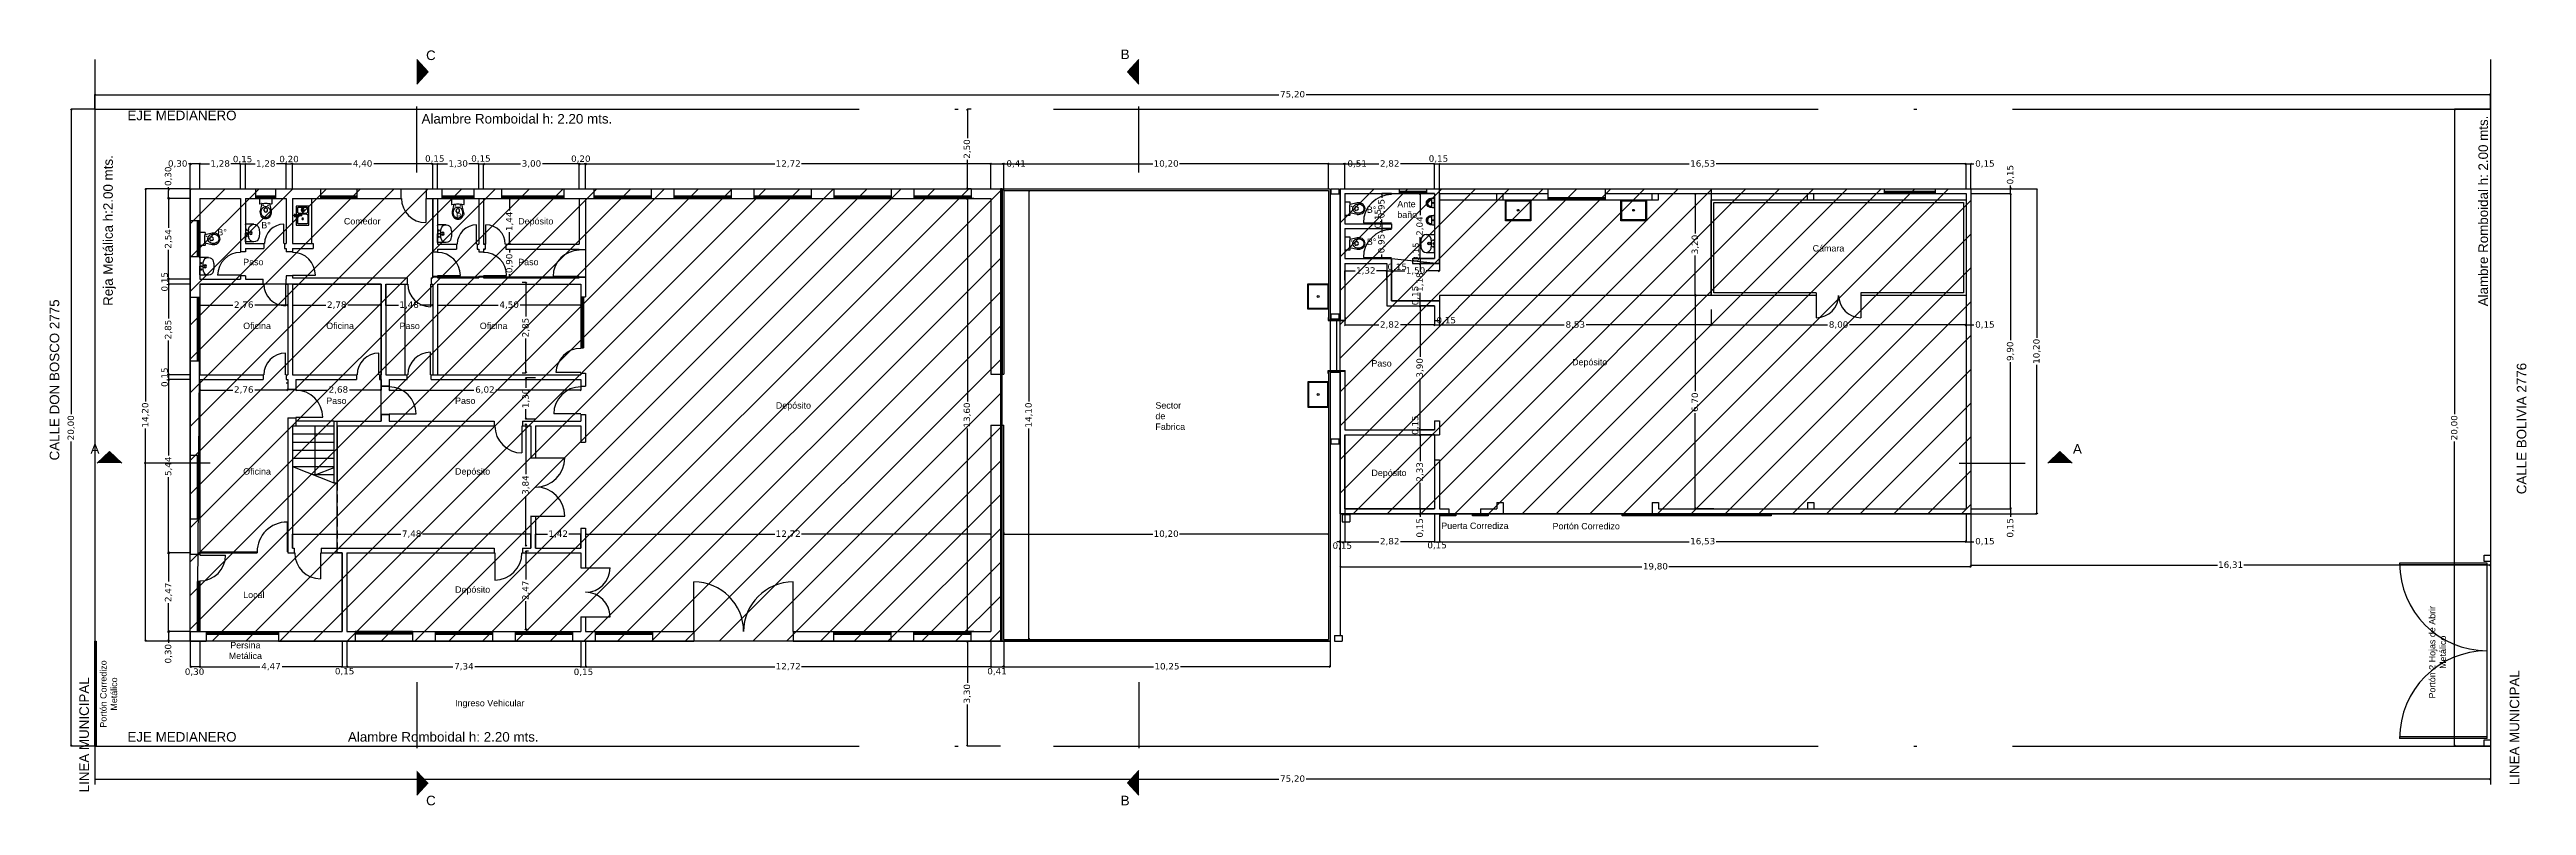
# Model space of a CAD drawing. Header units: inches. Extents: x 17 to 643, y -49 to 16.
# Drawn here: x 16.6 to 94.3, y -7.9 to 15.8 of the extents above.
import ezdxf

# ---------------------------------------------------------------- set-up
doc = ezdxf.new("R2010")
doc.units = ezdxf.units.IN
doc.header["$MEASUREMENT"] = 0
doc.linetypes.add('ACAD_ISO04W100', pattern=[30, 24, -3, 0, -3])
doc.linetypes.add('TRAZOS2', pattern=[0.375, 0.25, -0.125])
doc.layers.get('Defpoints').update_dxf_attribs({"color": 4})
for name, color, linetype in [('03 Auxiliar 2', 251, 'Continuous'), ('A-ARTEFACTOS', 1, 'Continuous'), ('Capa1', 8, 'Continuous'), ('Capa2', 252, 'Continuous'), ('EXISTENTE', 251, 'Continuous'), ('LINEA AUXIL.', 251, 'Continuous'), ('SANITARIOS', 1, 'Continuous')]:
    doc.layers.add(name, color=color, linetype=linetype)
doc.layers.add('Capa4', color=5, linetype='Continuous', plot=False)
doc.styles.add('cloacal', font='verdana.ttf')
doc.styles.get("Standard").update_dxf_attribs({"font": 'arial.ttf'})
doc.dimstyles.new('cotas-1', dxfattribs={"dimtxt": 0.2, "dimasz": 0.05, "dimexe": 0, "dimexo": 0, "dimgap": 0.05, "dimtad": 0, "dimzin": 1, "dimtxsty": 'cloacal', "dimblk": 'OPEN90', "dimcen": 0.05, "dimclrd": 256, "dimclre": 256, "dimclrt": 256, "dimadec": 0, "dimazin": 0, "dimtfac": 1, "dimtmove": 0, "dimatfit": 3, "dimldrblk": 'OPEN90', "dimfxl": 1, "dimfrac": 2, "dimlwd": -1, "dimarcsym": 0})

msp = doc.modelspace()

# ---------------------------------------------------------------- texts
for s, width, gutter_width, heights, insert, char_height, attachment_point in [('C', 2.58778, 10, [0], (28.371, 15.803), 0.3, 1), ('B', 2.58778, 10, [0], (50.454, 15.833), 0.3, 3), ('\\pxqc;EJE MEDIANERO', 10.60664, 1, [0], (15.406, 13.915), 0.3, 1), ('\\pxqc;Alambre Romboidal h: 2.20 mts.', 10.60664, 1, [0.305], (25.918, 13.81), 0.3, 1), ('B°', 0.91491, 1, [0], (57.9, 10.907), 0.2, 1), ('Ante\\Pbaño', 0.91491, 1, [0], (58.857, 11.083), 0.2, 1), ('B°', 0.91491, 1, [0], (21.819, 10.199), 0.2, 1), ('B°', 0.91491, 1, [0], (23.198, 10.421), 0.2, 1), ('Comedor', 0.91491, 1, [0], (25.791, 10.543), 0.2, 1), ('B°', 0.91491, 1, [0], (29.308, 10.705), 0.2, 1), ('Depósito', 0.91491, 1, [0], (31.264, 10.543), 0.2, 1), ('B°', 0.91491, 1, [0], (57.9, 9.901), 0.2, 1), ('Cámara', 0.91491, 1, [0], (71.894, 9.694), 0.2, 1), ('Paso', 0.91491, 1, [0], (22.63, 9.264), 0.2, 1), ('Paso', 0.91491, 1, [0], (31.264, 9.264), 0.2, 1), ('Oficina', 0.66667, 1, [0.203], (22.63, 7.259), 0.2, 1), ('Oficina', 0.91491, 1, [0], (25.237, 7.259), 0.2, 1), ('Paso', 0.91491, 1, [0], (27.537, 7.259), 0.2, 1), ('Oficina', 0.91491, 1, [0], (30.057, 7.259), 0.2, 1), ('Paso', 0.91491, 1, [0], (58.044, 6.083), 0.2, 1), ('Depósito', 0.91491, 1, [0], (64.344, 6.12), 0.2, 1), ('Paso', 0.91491, 1, [0], (25.237, 4.909), 0.2, 1), ('Paso', 0.91491, 1, [0], (29.281, 4.909), 0.2, 1), ('Depósito', 0.91491, 1, [0], (39.35, 4.762), 0.2, 1), ('Sector de Fabrica ', 0.91491, 1, [0.877], (51.264, 4.762), 0.2, 1), ('A', 2.58778, 10, [0], (17.838, 3.148), 0.3, 7), ('A', 2.58778, 10, [0], (80.065, 3.148), 0.3, 7), ('Oficina', 0.66667, 1, [0.203], (22.63, 2.69), 0.2, 1), ('Depósito', 0.91491, 1, [0], (29.281, 2.69), 0.2, 1), ('Depósito', 0.91491, 1, [0], (58.044, 2.645), 0.2, 1), ('\\pxqc;Puerta Corrediza', 10.60664, 1, [0], (55.989, 0.984), 0.2, 1), ('\\pxqc;Portón Corredizo', 10.60664, 1, [0], (59.483, 0.972), 0.2, 1), ('Local', 0.66667, 1, [0.203], (22.63, -1.184), 0.2, 1), ('Depósito', 0.91491, 1, [0], (29.281, -1.018), 0.2, 1), ('\\pxqc;Persina\\PMetálica', 10.60664, 1, [0], (17.395, -2.765), 0.2, 1), ('Ingreso Vehicular', 2.70815, 1, [0], (29.281, -4.582), 0.2, 1), ('\\pxqc;EJE MEDIANERO', 10.60664, 1, [0], (15.406, -5.592), 0.3, 1), ('Alambre Romboidal h: 2.20 mts.', 10.60664, 1, [0], (25.918, -5.592), 0.3, 1), ('C', 2.58778, 10, [0], (28.371, -7.591), 0.3, 1), ('B', 2.58778, 10, [0], (50.454, -7.591), 0.3, 3)]:
    msp.add_mtext_dynamic_manual_height_columns(s, width=width, gutter_width=gutter_width, heights=heights, dxfattribs=dict(insert=insert, char_height=char_height, attachment_point=attachment_point))
at = {"attachment_point": 1, "rotation": 90}
for s, insert, char_height in [('\\pxqc;Alambre Romboidal h: 2.00 mts.', (92.792, 5.462), 0.3), ('\\pxqc;Reja Metálica h:2.00 mts.', (18.238, 4.848), 0.3), ('\\pxqc;CALLE DON BOSCO 2775', (16.556, 0.159), 0.3), ('\\pxqc;CALLE BOLIVIA 2776', (93.996, -1.368), 0.3), ('\\pxqc;Portón 2 Hojas de Abrir\\PMetálico', (91.24, -8.389), 0.2), ('\\pxqc;Portón Corredizo \\PMetálico', (18.14, -9.7), 0.2), ('\\pxqc;LINEA MUNICIPAL', (93.774, -10.758), 0.3), ('\\pxqc;LINEA MUNICIPAL', (17.487, -10.982), 0.3)]:
    msp.add_mtext_dynamic_manual_height_columns(s, width=10.60664, gutter_width=1, heights=[0], dxfattribs=dict(at, insert=insert, char_height=char_height))

# ---------------------------------------------------------------- blocks, each defined once
blk = doc.blocks.new('_Open90')
at = {"color": 0, "linetype": 'ByBlock', "lineweight": -2}
for p, q in [((0, 0), (-1, 0)), ((-0.5, 0.5), (0, 0)), ((0, 0), (-0.5, -0.5))]:
    blk.add_line(p, q, dxfattribs=at)
blk = doc.blocks.new('*D12')
at = {"layer": 'Defpoints', "color": 0, "transparency": 16777216}
for p in [(93.168, 14.415), (17.968, 13.961), (93.168, 13.961)]:
    blk.add_point(p, dxfattribs=at)
at = {"layer": 'LINEA AUXIL.', "lineweight": -2, "transparency": 16777216}
for p, q in [((17.968, 13.961), (17.968, 14.415)), ((93.168, 13.961), (93.168, 14.415))]:
    blk.add_line(p, q, dxfattribs=at)
at = {"layer": 'LINEA AUXIL.', "transparency": 16777216}
for p, q in [((18.018, 14.415), (55.138, 14.415)), ((93.118, 14.415), (55.999, 14.415))]:
    blk.add_line(p, q, dxfattribs=at)
at = {"layer": 'LINEA AUXIL.', "transparency": 16777216, "xscale": 0.05, "yscale": 0.05, "zscale": 0.05, "rotation": 180}
blk.add_blockref('_Open90', (17.968, 14.415), dxfattribs=at)
at = {"layer": 'LINEA AUXIL.', "transparency": 16777216, "xscale": 0.05, "yscale": 0.05, "zscale": 0.05}
blk.add_blockref('_Open90', (93.168, 14.415), dxfattribs=at)
at = {"layer": 'LINEA AUXIL.', "transparency": 16777216, "insert": (55.568, 14.415), "char_height": 0.2, "attachment_point": 5, "style": 'cloacal'}
blk.add_mtext('75,20', dxfattribs=at)
blk = doc.blocks.new('*D13')
at = {"layer": 'Defpoints', "color": 0, "transparency": 16777216}
for p in [(17.968, -6.039), (93.168, -6.039), (93.168, -7.069)]:
    blk.add_point(p, dxfattribs=at)
at = {"layer": 'LINEA AUXIL.', "lineweight": -2, "transparency": 16777216}
for p, q in [((17.968, -6.039), (17.968, -7.069)), ((93.168, -6.039), (93.168, -7.069))]:
    blk.add_line(p, q, dxfattribs=at)
at = {"layer": 'LINEA AUXIL.', "transparency": 16777216}
for p, q in [((18.018, -7.069), (55.138, -7.069)), ((93.118, -7.069), (55.999, -7.069))]:
    blk.add_line(p, q, dxfattribs=at)
at = {"layer": 'LINEA AUXIL.', "transparency": 16777216, "xscale": 0.05, "yscale": 0.05, "zscale": 0.05, "rotation": 180}
blk.add_blockref('_Open90', (17.968, -7.069), dxfattribs=at)
at = {"layer": 'LINEA AUXIL.', "transparency": 16777216, "xscale": 0.05, "yscale": 0.05, "zscale": 0.05}
blk.add_blockref('_Open90', (93.168, -7.069), dxfattribs=at)
at = {"layer": 'LINEA AUXIL.', "transparency": 16777216, "insert": (55.568, -7.069), "char_height": 0.2, "attachment_point": 5, "style": 'cloacal'}
blk.add_mtext('75,20', dxfattribs=at)
blk = doc.blocks.new('*D14')
at = {"layer": 'Defpoints', "color": 0, "transparency": 16777216}
for p in [(92.046, 13.961), (93.168, 13.961), (93.168, -6.039)]:
    blk.add_point(p, dxfattribs=at)
at = {"layer": 'LINEA AUXIL.', "lineweight": -2, "transparency": 16777216}
for p, q in [((93.168, 13.961), (92.046, 13.961)), ((93.168, -6.039), (92.046, -6.039))]:
    blk.add_line(p, q, dxfattribs=at)
at = {"layer": 'LINEA AUXIL.', "transparency": 16777216}
for p, q in [((92.046, 13.911), (92.046, 4.391)), ((92.046, -5.989), (92.046, 3.531))]:
    blk.add_line(p, q, dxfattribs=at)
at = {"layer": 'LINEA AUXIL.', "transparency": 16777216, "xscale": 0.05, "yscale": 0.05, "zscale": 0.05}
for p, rotation in [((92.046, 13.961), 90), ((92.046, -6.039), 270)]:
    blk.add_blockref('_Open90', p, dxfattribs=dict(at, rotation=rotation))
at = {"layer": 'LINEA AUXIL.', "transparency": 16777216, "insert": (92.046, 3.961), "char_height": 0.2, "attachment_point": 5, "rotation": 90, "style": 'cloacal'}
blk.add_mtext('20,00', dxfattribs=at)
blk = doc.blocks.new('*D15')
at = {"layer": 'Defpoints', "color": 0, "transparency": 16777216}
for p in [(21.268, -2.739), (25.738, -2.739), (25.738, -3.542)]:
    blk.add_point(p, dxfattribs=at)
at = {"layer": 'LINEA AUXIL.', "lineweight": -2, "transparency": 16777216}
for p, q in [((21.268, -2.739), (21.268, -3.542)), ((25.738, -2.739), (25.738, -3.542))]:
    blk.add_line(p, q, dxfattribs=at)
at = {"layer": 'LINEA AUXIL.', "transparency": 16777216}
for p, q in [((21.318, -3.542), (23.155, -3.542)), ((25.688, -3.542), (23.852, -3.542))]:
    blk.add_line(p, q, dxfattribs=at)
at = {"layer": 'LINEA AUXIL.', "transparency": 16777216, "xscale": 0.05, "yscale": 0.05, "zscale": 0.05, "rotation": 180}
blk.add_blockref('_Open90', (21.268, -3.542), dxfattribs=at)
at = {"layer": 'LINEA AUXIL.', "transparency": 16777216, "xscale": 0.05, "yscale": 0.05, "zscale": 0.05}
blk.add_blockref('_Open90', (25.738, -3.542), dxfattribs=at)
at = {"layer": 'LINEA AUXIL.', "transparency": 16777216, "insert": (23.503, -3.542), "char_height": 0.2, "attachment_point": 5, "style": 'cloacal'}
blk.add_mtext('4,47', dxfattribs=at)
blk = doc.blocks.new('*D16')
at = {"layer": 'Defpoints', "color": 0, "transparency": 16777216}
for p in [(25.888, -2.739), (33.228, -2.739), (33.228, -3.542)]:
    blk.add_point(p, dxfattribs=at)
at = {"layer": 'LINEA AUXIL.', "lineweight": -2, "transparency": 16777216}
for p, q in [((25.888, -2.739), (25.888, -3.542)), ((33.228, -2.739), (33.228, -3.542))]:
    blk.add_line(p, q, dxfattribs=at)
at = {"layer": 'LINEA AUXIL.', "transparency": 16777216}
for p, q in [((25.938, -3.542), (29.213, -3.542)), ((33.178, -3.542), (29.904, -3.542))]:
    blk.add_line(p, q, dxfattribs=at)
at = {"layer": 'LINEA AUXIL.', "transparency": 16777216, "xscale": 0.05, "yscale": 0.05, "zscale": 0.05, "rotation": 180}
blk.add_blockref('_Open90', (25.888, -3.542), dxfattribs=at)
at = {"layer": 'LINEA AUXIL.', "transparency": 16777216, "xscale": 0.05, "yscale": 0.05, "zscale": 0.05}
blk.add_blockref('_Open90', (33.228, -3.542), dxfattribs=at)
at = {"layer": 'LINEA AUXIL.', "transparency": 16777216, "insert": (29.558, -3.542), "char_height": 0.2, "attachment_point": 5, "style": 'cloacal'}
blk.add_mtext('7,34', dxfattribs=at)
blk = doc.blocks.new('*D17')
at = {"layer": 'Defpoints', "color": 0, "transparency": 16777216}
for p in [(33.378, -2.739), (46.098, -2.739), (46.098, -3.542)]:
    blk.add_point(p, dxfattribs=at)
at = {"layer": 'LINEA AUXIL.', "lineweight": -2, "transparency": 16777216}
for p, q in [((33.378, -2.739), (33.378, -3.542)), ((46.098, -2.739), (46.098, -3.542))]:
    blk.add_line(p, q, dxfattribs=at)
at = {"layer": 'LINEA AUXIL.', "transparency": 16777216}
for p, q in [((33.428, -3.542), (39.316, -3.542)), ((46.048, -3.542), (40.16, -3.542))]:
    blk.add_line(p, q, dxfattribs=at)
at = {"layer": 'LINEA AUXIL.', "transparency": 16777216, "xscale": 0.05, "yscale": 0.05, "zscale": 0.05, "rotation": 180}
blk.add_blockref('_Open90', (33.378, -3.542), dxfattribs=at)
at = {"layer": 'LINEA AUXIL.', "transparency": 16777216, "xscale": 0.05, "yscale": 0.05, "zscale": 0.05}
blk.add_blockref('_Open90', (46.098, -3.542), dxfattribs=at)
at = {"layer": 'LINEA AUXIL.', "transparency": 16777216, "insert": (39.738, -3.542), "char_height": 0.2, "attachment_point": 5, "style": 'cloacal'}
blk.add_mtext('12,72', dxfattribs=at)
blk = doc.blocks.new('*D18')
at = {"layer": 'Defpoints', "color": 0, "transparency": 16777216}
for p in [(46.503, -2.689), (56.748, -2.739), (56.748, -3.542)]:
    blk.add_point(p, dxfattribs=at)
at = {"layer": 'LINEA AUXIL.', "lineweight": -2, "transparency": 16777216}
for p, q in [((46.503, -2.689), (46.503, -3.542)), ((56.748, -2.739), (56.748, -3.542))]:
    blk.add_line(p, q, dxfattribs=at)
at = {"layer": 'LINEA AUXIL.', "transparency": 16777216}
for p, q in [((46.553, -3.542), (51.204, -3.542)), ((56.698, -3.542), (52.047, -3.542))]:
    blk.add_line(p, q, dxfattribs=at)
at = {"layer": 'LINEA AUXIL.', "transparency": 16777216, "xscale": 0.05, "yscale": 0.05, "zscale": 0.05, "rotation": 180}
blk.add_blockref('_Open90', (46.503, -3.542), dxfattribs=at)
at = {"layer": 'LINEA AUXIL.', "transparency": 16777216, "xscale": 0.05, "yscale": 0.05, "zscale": 0.05}
blk.add_blockref('_Open90', (56.748, -3.542), dxfattribs=at)
at = {"layer": 'LINEA AUXIL.', "transparency": 16777216, "insert": (51.626, -3.542), "char_height": 0.2, "attachment_point": 5, "style": 'cloacal'}
blk.add_mtext('10,25', dxfattribs=at)
blk = doc.blocks.new('*D19')
at = {"layer": 'Defpoints', "color": 0, "transparency": 16777216}
for p in [(57.058, 1.261), (76.858, 1.261), (76.858, -0.403)]:
    blk.add_point(p, dxfattribs=at)
at = {"layer": 'LINEA AUXIL.', "lineweight": -2, "transparency": 16777216}
for p, q in [((57.058, 1.261), (57.058, -0.403)), ((76.858, 1.261), (76.858, -0.403))]:
    blk.add_line(p, q, dxfattribs=at)
at = {"layer": 'LINEA AUXIL.', "transparency": 16777216}
for p, q in [((57.108, -0.403), (66.536, -0.403)), ((76.808, -0.403), (67.38, -0.403))]:
    blk.add_line(p, q, dxfattribs=at)
at = {"layer": 'LINEA AUXIL.', "transparency": 16777216, "xscale": 0.05, "yscale": 0.05, "zscale": 0.05, "rotation": 180}
blk.add_blockref('_Open90', (57.058, -0.403), dxfattribs=at)
at = {"layer": 'LINEA AUXIL.', "transparency": 16777216, "xscale": 0.05, "yscale": 0.05, "zscale": 0.05}
blk.add_blockref('_Open90', (76.858, -0.403), dxfattribs=at)
at = {"layer": 'LINEA AUXIL.', "transparency": 16777216, "insert": (66.958, -0.403), "char_height": 0.2, "attachment_point": 5, "style": 'cloacal'}
blk.add_mtext('19,80', dxfattribs=at)
blk = doc.blocks.new('*D20')
at = {"layer": 'Defpoints', "color": 0, "transparency": 16777216}
for p in [(57.208, 1.411), (60.028, 1.261), (60.028, 0.385)]:
    blk.add_point(p, dxfattribs=at)
at = {"layer": 'LINEA AUXIL.', "lineweight": -2, "transparency": 16777216}
for p, q in [((57.208, 1.411), (57.208, 0.385)), ((60.028, 1.261), (60.028, 0.385))]:
    blk.add_line(p, q, dxfattribs=at)
at = {"layer": 'LINEA AUXIL.', "transparency": 16777216}
for p, q in [((57.258, 0.385), (58.276, 0.385)), ((59.978, 0.385), (58.961, 0.385))]:
    blk.add_line(p, q, dxfattribs=at)
at = {"layer": 'LINEA AUXIL.', "transparency": 16777216, "xscale": 0.05, "yscale": 0.05, "zscale": 0.05, "rotation": 180}
blk.add_blockref('_Open90', (57.208, 0.385), dxfattribs=at)
at = {"layer": 'LINEA AUXIL.', "transparency": 16777216, "xscale": 0.05, "yscale": 0.05, "zscale": 0.05}
blk.add_blockref('_Open90', (60.028, 0.385), dxfattribs=at)
at = {"layer": 'LINEA AUXIL.', "transparency": 16777216, "insert": (58.618, 0.385), "char_height": 0.2, "attachment_point": 5, "style": 'cloacal'}
blk.add_mtext('2,82', dxfattribs=at)
blk = doc.blocks.new('*D21')
at = {"layer": 'Defpoints', "color": 0, "transparency": 16777216}
for p in [(60.178, 1.261), (76.708, 1.261), (76.708, 0.385)]:
    blk.add_point(p, dxfattribs=at)
at = {"layer": 'LINEA AUXIL.', "lineweight": -2, "transparency": 16777216}
for p, q in [((60.178, 1.261), (60.178, 0.385)), ((76.708, 1.261), (76.708, 0.385))]:
    blk.add_line(p, q, dxfattribs=at)
at = {"layer": 'LINEA AUXIL.', "transparency": 16777216}
for p, q in [((60.228, 0.385), (68.023, 0.385)), ((76.658, 0.385), (68.864, 0.385))]:
    blk.add_line(p, q, dxfattribs=at)
at = {"layer": 'LINEA AUXIL.', "transparency": 16777216, "xscale": 0.05, "yscale": 0.05, "zscale": 0.05, "rotation": 180}
blk.add_blockref('_Open90', (60.178, 0.385), dxfattribs=at)
at = {"layer": 'LINEA AUXIL.', "transparency": 16777216, "xscale": 0.05, "yscale": 0.05, "zscale": 0.05}
blk.add_blockref('_Open90', (76.708, 0.385), dxfattribs=at)
at = {"layer": 'LINEA AUXIL.', "transparency": 16777216, "insert": (68.443, 0.385), "char_height": 0.2, "attachment_point": 5, "style": 'cloacal'}
blk.add_mtext('16,53', dxfattribs=at)
blk = doc.blocks.new('*D22')
at = {"layer": 'Defpoints', "color": 0, "transparency": 16777216}
for p in [(76.858, 11.461), (76.858, 1.261), (78.932, 1.261)]:
    blk.add_point(p, dxfattribs=at)
at = {"layer": 'LINEA AUXIL.', "lineweight": -2, "transparency": 16777216}
for p, q in [((76.858, 11.461), (78.932, 11.461)), ((76.858, 1.261), (78.932, 1.261))]:
    blk.add_line(p, q, dxfattribs=at)
at = {"layer": 'LINEA AUXIL.', "transparency": 16777216}
for p, q in [((78.932, 11.411), (78.932, 6.783)), ((78.932, 1.311), (78.932, 5.939))]:
    blk.add_line(p, q, dxfattribs=at)
at = {"layer": 'LINEA AUXIL.', "transparency": 16777216, "xscale": 0.05, "yscale": 0.05, "zscale": 0.05}
for p, rotation in [((78.932, 11.461), 90), ((78.932, 1.261), 270)]:
    blk.add_blockref('_Open90', p, dxfattribs=dict(at, rotation=rotation))
at = {"layer": 'LINEA AUXIL.', "transparency": 16777216, "insert": (78.932, 6.361), "char_height": 0.2, "attachment_point": 5, "rotation": 90, "style": 'cloacal'}
blk.add_mtext('10,20', dxfattribs=at)
blk = doc.blocks.new('*D23')
at = {"layer": 'Defpoints', "color": 0, "transparency": 16777216}
for p in [(76.858, 11.311), (78.106, 11.311), (76.858, 1.411)]:
    blk.add_point(p, dxfattribs=at)
at = {"layer": 'LINEA AUXIL.', "lineweight": -2, "transparency": 16777216}
for p, q in [((76.858, 11.311), (78.106, 11.311)), ((76.858, 1.411), (78.106, 1.411))]:
    blk.add_line(p, q, dxfattribs=at)
at = {"layer": 'LINEA AUXIL.', "transparency": 16777216}
for p, q in [((78.106, 11.261), (78.106, 6.707)), ((78.106, 1.461), (78.106, 6.015))]:
    blk.add_line(p, q, dxfattribs=at)
at = {"layer": 'LINEA AUXIL.', "transparency": 16777216, "xscale": 0.05, "yscale": 0.05, "zscale": 0.05}
for p, rotation in [((78.106, 11.311), 90), ((78.106, 1.411), 270)]:
    blk.add_blockref('_Open90', p, dxfattribs=dict(at, rotation=rotation))
at = {"layer": 'LINEA AUXIL.', "transparency": 16777216, "insert": (78.106, 6.361), "char_height": 0.2, "attachment_point": 5, "rotation": 90, "style": 'cloacal'}
blk.add_mtext('9,90', dxfattribs=at)
blk = doc.blocks.new('*D24')
at = {"layer": 'Defpoints', "color": 0, "transparency": 16777216}
for p in [(60.028, 12.241), (57.208, 11.461), (60.028, 11.461)]:
    blk.add_point(p, dxfattribs=at)
at = {"layer": 'LINEA AUXIL.', "lineweight": -2, "transparency": 16777216}
for p, q in [((57.208, 11.461), (57.208, 12.241)), ((60.028, 11.461), (60.028, 12.241))]:
    blk.add_line(p, q, dxfattribs=at)
at = {"layer": 'LINEA AUXIL.', "transparency": 16777216}
for p, q in [((57.258, 12.241), (58.276, 12.241)), ((59.978, 12.241), (58.961, 12.241))]:
    blk.add_line(p, q, dxfattribs=at)
at = {"layer": 'LINEA AUXIL.', "transparency": 16777216, "xscale": 0.05, "yscale": 0.05, "zscale": 0.05, "rotation": 180}
blk.add_blockref('_Open90', (57.208, 12.241), dxfattribs=at)
at = {"layer": 'LINEA AUXIL.', "transparency": 16777216, "xscale": 0.05, "yscale": 0.05, "zscale": 0.05}
blk.add_blockref('_Open90', (60.028, 12.241), dxfattribs=at)
at = {"layer": 'LINEA AUXIL.', "transparency": 16777216, "insert": (58.618, 12.241), "char_height": 0.2, "attachment_point": 5, "style": 'cloacal'}
blk.add_mtext('2,82', dxfattribs=at)
blk = doc.blocks.new('*D25')
at = {"layer": 'Defpoints', "color": 0, "transparency": 16777216}
for p in [(76.708, 12.241), (60.178, 11.461), (76.708, 11.461)]:
    blk.add_point(p, dxfattribs=at)
at = {"layer": 'LINEA AUXIL.', "lineweight": -2, "transparency": 16777216}
for p, q in [((60.178, 11.461), (60.178, 12.241)), ((76.708, 11.461), (76.708, 12.241))]:
    blk.add_line(p, q, dxfattribs=at)
at = {"layer": 'LINEA AUXIL.', "transparency": 16777216}
for p, q in [((60.228, 12.241), (68.023, 12.241)), ((76.658, 12.241), (68.864, 12.241))]:
    blk.add_line(p, q, dxfattribs=at)
at = {"layer": 'LINEA AUXIL.', "transparency": 16777216, "xscale": 0.05, "yscale": 0.05, "zscale": 0.05, "rotation": 180}
blk.add_blockref('_Open90', (60.178, 12.241), dxfattribs=at)
at = {"layer": 'LINEA AUXIL.', "transparency": 16777216, "xscale": 0.05, "yscale": 0.05, "zscale": 0.05}
blk.add_blockref('_Open90', (76.708, 12.241), dxfattribs=at)
at = {"layer": 'LINEA AUXIL.', "transparency": 16777216, "insert": (68.443, 12.241), "char_height": 0.2, "attachment_point": 5, "style": 'cloacal'}
blk.add_mtext('16,53', dxfattribs=at)
blk = doc.blocks.new('*D26')
at = {"layer": 'Defpoints', "color": 0, "transparency": 16777216}
for p in [(46.503, 12.241), (46.503, 11.411), (56.698, 11.461)]:
    blk.add_point(p, dxfattribs=at)
at = {"layer": 'LINEA AUXIL.', "lineweight": -2, "transparency": 16777216}
for p, q in [((46.503, 11.411), (46.503, 12.241)), ((56.698, 11.461), (56.698, 12.241))]:
    blk.add_line(p, q, dxfattribs=at)
at = {"layer": 'LINEA AUXIL.', "transparency": 16777216}
for p, q in [((46.553, 12.241), (51.179, 12.241)), ((56.648, 12.241), (52.023, 12.241))]:
    blk.add_line(p, q, dxfattribs=at)
at = {"layer": 'LINEA AUXIL.', "transparency": 16777216, "xscale": 0.05, "yscale": 0.05, "zscale": 0.05, "rotation": 180}
blk.add_blockref('_Open90', (46.503, 12.241), dxfattribs=at)
at = {"layer": 'LINEA AUXIL.', "transparency": 16777216, "xscale": 0.05, "yscale": 0.05, "zscale": 0.05}
blk.add_blockref('_Open90', (56.698, 12.241), dxfattribs=at)
at = {"layer": 'LINEA AUXIL.', "transparency": 16777216, "insert": (51.601, 12.241), "char_height": 0.2, "attachment_point": 5, "style": 'cloacal'}
blk.add_mtext('10,20', dxfattribs=at)
blk = doc.blocks.new('*D27')
at = {"layer": 'Defpoints', "color": 0, "transparency": 16777216}
for p in [(33.378, 12.241), (33.378, 11.461), (46.098, 11.461)]:
    blk.add_point(p, dxfattribs=at)
at = {"layer": 'LINEA AUXIL.', "lineweight": -2, "transparency": 16777216}
for p, q in [((33.378, 11.461), (33.378, 12.241)), ((46.098, 11.461), (46.098, 12.241))]:
    blk.add_line(p, q, dxfattribs=at)
at = {"layer": 'LINEA AUXIL.', "transparency": 16777216}
for p, q in [((33.428, 12.241), (39.316, 12.241)), ((46.048, 12.241), (40.16, 12.241))]:
    blk.add_line(p, q, dxfattribs=at)
at = {"layer": 'LINEA AUXIL.', "transparency": 16777216, "xscale": 0.05, "yscale": 0.05, "zscale": 0.05, "rotation": 180}
blk.add_blockref('_Open90', (33.378, 12.241), dxfattribs=at)
at = {"layer": 'LINEA AUXIL.', "transparency": 16777216, "xscale": 0.05, "yscale": 0.05, "zscale": 0.05}
blk.add_blockref('_Open90', (46.098, 12.241), dxfattribs=at)
at = {"layer": 'LINEA AUXIL.', "transparency": 16777216, "insert": (39.738, 12.241), "char_height": 0.2, "attachment_point": 5, "style": 'cloacal'}
blk.add_mtext('12,72', dxfattribs=at)
blk = doc.blocks.new('*D28')
at = {"layer": 'Defpoints', "color": 0, "transparency": 16777216}
for p in [(30.178, 12.241), (30.178, 11.461), (33.178, 11.461)]:
    blk.add_point(p, dxfattribs=at)
at = {"layer": 'LINEA AUXIL.', "lineweight": -2, "transparency": 16777216}
for p, q in [((30.178, 11.461), (30.178, 12.241)), ((33.178, 11.461), (33.178, 12.241))]:
    blk.add_line(p, q, dxfattribs=at)
at = {"layer": 'LINEA AUXIL.', "transparency": 16777216}
for p, q in [((30.228, 12.241), (31.336, 12.241)), ((33.128, 12.241), (32.02, 12.241))]:
    blk.add_line(p, q, dxfattribs=at)
at = {"layer": 'LINEA AUXIL.', "transparency": 16777216, "xscale": 0.05, "yscale": 0.05, "zscale": 0.05, "rotation": 180}
blk.add_blockref('_Open90', (30.178, 12.241), dxfattribs=at)
at = {"layer": 'LINEA AUXIL.', "transparency": 16777216, "xscale": 0.05, "yscale": 0.05, "zscale": 0.05}
blk.add_blockref('_Open90', (33.178, 12.241), dxfattribs=at)
at = {"layer": 'LINEA AUXIL.', "transparency": 16777216, "insert": (31.678, 12.241), "char_height": 0.2, "attachment_point": 5, "style": 'cloacal'}
blk.add_mtext('3,00', dxfattribs=at)
blk = doc.blocks.new('*D29')
at = {"layer": 'Defpoints', "color": 0, "transparency": 16777216}
for p in [(28.728, 12.241), (28.728, 11.461), (30.028, 11.461)]:
    blk.add_point(p, dxfattribs=at)
at = {"layer": 'LINEA AUXIL.', "lineweight": -2, "transparency": 16777216}
for p, q in [((28.728, 11.461), (28.728, 12.241)), ((30.028, 11.461), (30.028, 12.241))]:
    blk.add_line(p, q, dxfattribs=at)
at = {"layer": 'LINEA AUXIL.', "transparency": 16777216}
for p, q in [((28.778, 12.241), (29.044, 12.241)), ((29.978, 12.241), (29.713, 12.241))]:
    blk.add_line(p, q, dxfattribs=at)
at = {"layer": 'LINEA AUXIL.', "transparency": 16777216, "xscale": 0.05, "yscale": 0.05, "zscale": 0.05, "rotation": 180}
blk.add_blockref('_Open90', (28.728, 12.241), dxfattribs=at)
at = {"layer": 'LINEA AUXIL.', "transparency": 16777216, "xscale": 0.05, "yscale": 0.05, "zscale": 0.05}
blk.add_blockref('_Open90', (30.028, 12.241), dxfattribs=at)
at = {"layer": 'LINEA AUXIL.', "transparency": 16777216, "insert": (29.378, 12.241), "char_height": 0.2, "attachment_point": 5, "style": 'cloacal'}
blk.add_mtext('1,30', dxfattribs=at)
blk = doc.blocks.new('*D30')
at = {"layer": 'Defpoints', "color": 0, "transparency": 16777216}
for p in [(28.578, 12.241), (24.178, 11.461), (28.578, 11.461)]:
    blk.add_point(p, dxfattribs=at)
at = {"layer": 'LINEA AUXIL.', "lineweight": -2, "transparency": 16777216}
for p, q in [((24.178, 11.461), (24.178, 12.241)), ((28.578, 11.461), (28.578, 12.241))]:
    blk.add_line(p, q, dxfattribs=at)
at = {"layer": 'LINEA AUXIL.', "transparency": 16777216}
for p, q in [((24.228, 12.241), (26.03, 12.241)), ((28.528, 12.241), (26.726, 12.241))]:
    blk.add_line(p, q, dxfattribs=at)
at = {"layer": 'LINEA AUXIL.', "transparency": 16777216, "xscale": 0.05, "yscale": 0.05, "zscale": 0.05, "rotation": 180}
blk.add_blockref('_Open90', (24.178, 12.241), dxfattribs=at)
at = {"layer": 'LINEA AUXIL.', "transparency": 16777216, "xscale": 0.05, "yscale": 0.05, "zscale": 0.05}
blk.add_blockref('_Open90', (28.578, 12.241), dxfattribs=at)
at = {"layer": 'LINEA AUXIL.', "transparency": 16777216, "insert": (26.378, 12.241), "char_height": 0.2, "attachment_point": 5, "style": 'cloacal'}
blk.add_mtext('4,40', dxfattribs=at)
blk = doc.blocks.new('*D31')
at = {"layer": 'Defpoints', "color": 0, "transparency": 16777216}
for p in [(22.698, 12.241), (22.698, 11.461), (23.978, 11.461)]:
    blk.add_point(p, dxfattribs=at)
at = {"layer": 'LINEA AUXIL.', "lineweight": -2, "transparency": 16777216}
for p, q in [((22.698, 11.461), (22.698, 12.241)), ((23.978, 11.461), (23.978, 12.241))]:
    blk.add_line(p, q, dxfattribs=at)
at = {"layer": 'LINEA AUXIL.', "transparency": 16777216}
for p, q in [((22.748, 12.241), (23.003, 12.241)), ((23.928, 12.241), (23.674, 12.241))]:
    blk.add_line(p, q, dxfattribs=at)
at = {"layer": 'LINEA AUXIL.', "transparency": 16777216, "xscale": 0.05, "yscale": 0.05, "zscale": 0.05, "rotation": 180}
blk.add_blockref('_Open90', (22.698, 12.241), dxfattribs=at)
at = {"layer": 'LINEA AUXIL.', "transparency": 16777216, "xscale": 0.05, "yscale": 0.05, "zscale": 0.05}
blk.add_blockref('_Open90', (23.978, 12.241), dxfattribs=at)
at = {"layer": 'LINEA AUXIL.', "transparency": 16777216, "insert": (23.338, 12.241), "char_height": 0.2, "attachment_point": 5, "style": 'cloacal'}
blk.add_mtext('1,28', dxfattribs=at)
blk = doc.blocks.new('*D32')
at = {"layer": 'Defpoints', "color": 0, "transparency": 16777216}
for p in [(21.268, 12.241), (21.268, 11.461), (22.548, 11.461)]:
    blk.add_point(p, dxfattribs=at)
at = {"layer": 'LINEA AUXIL.', "lineweight": -2, "transparency": 16777216}
for p, q in [((21.268, 11.461), (21.268, 12.241)), ((22.548, 11.461), (22.548, 12.241))]:
    blk.add_line(p, q, dxfattribs=at)
at = {"layer": 'LINEA AUXIL.', "transparency": 16777216}
for p, q in [((21.318, 12.241), (21.573, 12.241)), ((22.498, 12.241), (22.244, 12.241))]:
    blk.add_line(p, q, dxfattribs=at)
at = {"layer": 'LINEA AUXIL.', "transparency": 16777216, "xscale": 0.05, "yscale": 0.05, "zscale": 0.05, "rotation": 180}
blk.add_blockref('_Open90', (21.268, 12.241), dxfattribs=at)
at = {"layer": 'LINEA AUXIL.', "transparency": 16777216, "xscale": 0.05, "yscale": 0.05, "zscale": 0.05}
blk.add_blockref('_Open90', (22.548, 12.241), dxfattribs=at)
at = {"layer": 'LINEA AUXIL.', "transparency": 16777216, "insert": (21.908, 12.241), "char_height": 0.2, "attachment_point": 5, "style": 'cloacal'}
blk.add_mtext('1,28', dxfattribs=at)
blk = doc.blocks.new('*D33')
at = {"layer": 'Defpoints', "color": 0, "transparency": 16777216}
for p in [(19.567, 11.461), (20.968, 11.461), (20.968, -2.739)]:
    blk.add_point(p, dxfattribs=at)
at = {"layer": 'LINEA AUXIL.', "lineweight": -2, "transparency": 16777216}
for p, q in [((20.968, 11.461), (19.567, 11.461)), ((20.968, -2.739), (19.567, -2.739))]:
    blk.add_line(p, q, dxfattribs=at)
at = {"layer": 'LINEA AUXIL.', "transparency": 16777216}
for p, q in [((19.567, 11.411), (19.567, 4.783)), ((19.567, -2.689), (19.567, 3.939))]:
    blk.add_line(p, q, dxfattribs=at)
at = {"layer": 'LINEA AUXIL.', "transparency": 16777216, "xscale": 0.05, "yscale": 0.05, "zscale": 0.05}
for p, rotation in [((19.567, 11.461), 90), ((19.567, -2.739), 270)]:
    blk.add_blockref('_Open90', p, dxfattribs=dict(at, rotation=rotation))
at = {"layer": 'LINEA AUXIL.', "transparency": 16777216, "insert": (19.567, 4.361), "char_height": 0.2, "attachment_point": 5, "rotation": 90, "style": 'cloacal'}
blk.add_mtext('14,20', dxfattribs=at)
blk = doc.blocks.new('*D34')
at = {"layer": 'Defpoints', "color": 0, "transparency": 16777216}
for p in [(17.233, 13.961), (17.968, 13.961), (17.968, -6.039)]:
    blk.add_point(p, dxfattribs=at)
at = {"layer": 'LINEA AUXIL.', "lineweight": -2, "transparency": 16777216}
for p, q in [((17.968, 13.961), (17.233, 13.961)), ((17.968, -6.039), (17.233, -6.039))]:
    blk.add_line(p, q, dxfattribs=at)
at = {"layer": 'LINEA AUXIL.', "transparency": 16777216}
for p, q in [((17.233, 13.911), (17.233, 4.391)), ((17.233, -5.989), (17.233, 3.531))]:
    blk.add_line(p, q, dxfattribs=at)
at = {"layer": 'LINEA AUXIL.', "transparency": 16777216, "xscale": 0.05, "yscale": 0.05, "zscale": 0.05}
for p, rotation in [((17.233, 13.961), 90), ((17.233, -6.039), 270)]:
    blk.add_blockref('_Open90', p, dxfattribs=dict(at, rotation=rotation))
at = {"layer": 'LINEA AUXIL.', "transparency": 16777216, "insert": (17.233, 3.961), "char_height": 0.2, "attachment_point": 5, "rotation": 90, "style": 'cloacal'}
blk.add_mtext('20,00', dxfattribs=at)
blk = doc.blocks.new('*D35')
at = {"layer": 'Defpoints', "color": 0, "transparency": 16777216}
for p in [(20.968, 11.161), (20.287, 8.621), (20.968, 8.621)]:
    blk.add_point(p, dxfattribs=at)
at = {"layer": 'LINEA AUXIL.', "lineweight": -2, "transparency": 16777216}
for p, q in [((20.968, 11.161), (20.287, 11.161)), ((20.968, 8.621), (20.287, 8.621))]:
    blk.add_line(p, q, dxfattribs=at)
at = {"layer": 'LINEA AUXIL.', "transparency": 16777216}
for p, q in [((20.287, 11.111), (20.287, 10.236)), ((20.287, 8.671), (20.287, 9.546))]:
    blk.add_line(p, q, dxfattribs=at)
at = {"layer": 'LINEA AUXIL.', "transparency": 16777216, "xscale": 0.05, "yscale": 0.05, "zscale": 0.05}
for p, rotation in [((20.287, 11.161), 90), ((20.287, 8.621), 270)]:
    blk.add_blockref('_Open90', p, dxfattribs=dict(at, rotation=rotation))
at = {"layer": 'LINEA AUXIL.', "transparency": 16777216, "insert": (20.287, 9.891), "char_height": 0.2, "attachment_point": 5, "rotation": 90, "style": 'cloacal'}
blk.add_mtext('2,54', dxfattribs=at)
blk = doc.blocks.new('*D36')
at = {"layer": 'Defpoints', "color": 0, "transparency": 16777216}
for p in [(20.287, 8.471), (20.968, 8.471), (20.968, 5.621)]:
    blk.add_point(p, dxfattribs=at)
at = {"layer": 'LINEA AUXIL.', "lineweight": -2, "transparency": 16777216}
for p, q in [((20.968, 8.471), (20.287, 8.471)), ((20.968, 5.621), (20.287, 5.621))]:
    blk.add_line(p, q, dxfattribs=at)
at = {"layer": 'LINEA AUXIL.', "transparency": 16777216}
for p, q in [((20.287, 8.421), (20.287, 7.388)), ((20.287, 5.671), (20.287, 6.704))]:
    blk.add_line(p, q, dxfattribs=at)
at = {"layer": 'LINEA AUXIL.', "transparency": 16777216, "xscale": 0.05, "yscale": 0.05, "zscale": 0.05}
for p, rotation in [((20.287, 8.471), 90), ((20.287, 5.621), 270)]:
    blk.add_blockref('_Open90', p, dxfattribs=dict(at, rotation=rotation))
at = {"layer": 'LINEA AUXIL.', "transparency": 16777216, "insert": (20.287, 7.046), "char_height": 0.2, "attachment_point": 5, "rotation": 90, "style": 'cloacal'}
blk.add_mtext('2,85', dxfattribs=at)
blk = doc.blocks.new('*D37')
at = {"layer": 'Defpoints', "color": 0, "transparency": 16777216}
for p in [(20.968, 5.471), (20.287, 0.031), (20.968, 0.031)]:
    blk.add_point(p, dxfattribs=at)
at = {"layer": 'LINEA AUXIL.', "lineweight": -2, "transparency": 16777216}
for p, q in [((20.968, 5.471), (20.287, 5.471)), ((20.968, 0.031), (20.287, 0.031))]:
    blk.add_line(p, q, dxfattribs=at)
at = {"layer": 'LINEA AUXIL.', "transparency": 16777216}
for p, q in [((20.287, 5.421), (20.287, 3.094)), ((20.287, 0.081), (20.287, 2.408))]:
    blk.add_line(p, q, dxfattribs=at)
at = {"layer": 'LINEA AUXIL.', "transparency": 16777216, "xscale": 0.05, "yscale": 0.05, "zscale": 0.05}
for p, rotation in [((20.287, 5.471), 90), ((20.287, 0.031), 270)]:
    blk.add_blockref('_Open90', p, dxfattribs=dict(at, rotation=rotation))
at = {"layer": 'LINEA AUXIL.', "transparency": 16777216, "insert": (20.287, 2.751), "char_height": 0.2, "attachment_point": 5, "rotation": 90, "style": 'cloacal'}
blk.add_mtext('5,44', dxfattribs=at)
blk = doc.blocks.new('*D38')
at = {"layer": 'Defpoints', "color": 0, "transparency": 16777216}
for p in [(20.968, 0.031), (20.287, -2.439), (20.968, -2.439)]:
    blk.add_point(p, dxfattribs=at)
at = {"layer": 'LINEA AUXIL.', "lineweight": -2, "transparency": 16777216}
for p, q in [((20.968, 0.031), (20.287, 0.031)), ((20.968, -2.439), (20.287, -2.439))]:
    blk.add_line(p, q, dxfattribs=at)
at = {"layer": 'LINEA AUXIL.', "transparency": 16777216}
for p, q in [((20.287, -0.019), (20.287, -0.861)), ((20.287, -2.389), (20.287, -1.547))]:
    blk.add_line(p, q, dxfattribs=at)
at = {"layer": 'LINEA AUXIL.', "transparency": 16777216, "xscale": 0.05, "yscale": 0.05, "zscale": 0.05}
for p, rotation in [((20.287, 0.031), 90), ((20.287, -2.439), 270)]:
    blk.add_blockref('_Open90', p, dxfattribs=dict(at, rotation=rotation))
at = {"layer": 'LINEA AUXIL.', "transparency": 16777216, "insert": (20.287, -1.204), "char_height": 0.2, "attachment_point": 5, "rotation": 90, "style": 'cloacal'}
blk.add_mtext('2,47', dxfattribs=at)
blk = doc.blocks.new('*D39')
at = {"layer": 'Defpoints', "color": 0, "transparency": 16777216}
for p in [(21.268, 8.471), (24.028, 8.471), (24.028, 7.809)]:
    blk.add_point(p, dxfattribs=at)
at = {"layer": 'LINEA AUXIL.', "lineweight": -2, "transparency": 16777216}
for p, q in [((21.268, 8.471), (21.268, 7.809)), ((24.028, 8.471), (24.028, 7.809))]:
    blk.add_line(p, q, dxfattribs=at)
at = {"layer": 'LINEA AUXIL.', "transparency": 16777216}
for p, q in [((21.318, 7.809), (22.304, 7.809)), ((23.978, 7.809), (22.992, 7.809))]:
    blk.add_line(p, q, dxfattribs=at)
at = {"layer": 'LINEA AUXIL.', "transparency": 16777216, "xscale": 0.05, "yscale": 0.05, "zscale": 0.05, "rotation": 180}
blk.add_blockref('_Open90', (21.268, 7.809), dxfattribs=at)
at = {"layer": 'LINEA AUXIL.', "transparency": 16777216, "xscale": 0.05, "yscale": 0.05, "zscale": 0.05}
blk.add_blockref('_Open90', (24.028, 7.809), dxfattribs=at)
at = {"layer": 'LINEA AUXIL.', "transparency": 16777216, "insert": (22.648, 7.809), "char_height": 0.2, "attachment_point": 5, "style": 'cloacal'}
blk.add_mtext('2,76', dxfattribs=at)
blk = doc.blocks.new('*D40')
at = {"layer": 'Defpoints', "color": 0, "transparency": 16777216}
for p in [(24.178, 8.471), (26.958, 8.471), (26.958, 7.809)]:
    blk.add_point(p, dxfattribs=at)
at = {"layer": 'LINEA AUXIL.', "lineweight": -2, "transparency": 16777216}
for p, q in [((24.178, 8.471), (24.178, 7.809)), ((26.958, 8.471), (26.958, 7.809))]:
    blk.add_line(p, q, dxfattribs=at)
at = {"layer": 'LINEA AUXIL.', "transparency": 16777216}
for p, q in [((24.228, 7.809), (25.225, 7.809)), ((26.908, 7.809), (25.912, 7.809))]:
    blk.add_line(p, q, dxfattribs=at)
at = {"layer": 'LINEA AUXIL.', "transparency": 16777216, "xscale": 0.05, "yscale": 0.05, "zscale": 0.05, "rotation": 180}
blk.add_blockref('_Open90', (24.178, 7.809), dxfattribs=at)
at = {"layer": 'LINEA AUXIL.', "transparency": 16777216, "xscale": 0.05, "yscale": 0.05, "zscale": 0.05}
blk.add_blockref('_Open90', (26.958, 7.809), dxfattribs=at)
at = {"layer": 'LINEA AUXIL.', "transparency": 16777216, "insert": (25.568, 7.809), "char_height": 0.2, "attachment_point": 5, "style": 'cloacal'}
blk.add_mtext('2,78', dxfattribs=at)
blk = doc.blocks.new('*D41')
at = {"layer": 'Defpoints', "color": 0, "transparency": 16777216}
for p in [(27.098, 8.471), (28.578, 8.471), (28.578, 7.809)]:
    blk.add_point(p, dxfattribs=at)
at = {"layer": 'LINEA AUXIL.', "lineweight": -2, "transparency": 16777216}
for p, q in [((27.098, 8.471), (27.098, 7.809)), ((28.578, 8.471), (28.578, 7.809))]:
    blk.add_line(p, q, dxfattribs=at)
at = {"layer": 'LINEA AUXIL.', "transparency": 16777216}
for p, q in [((27.148, 7.809), (27.503, 7.809)), ((28.528, 7.809), (28.174, 7.809))]:
    blk.add_line(p, q, dxfattribs=at)
at = {"layer": 'LINEA AUXIL.', "transparency": 16777216, "xscale": 0.05, "yscale": 0.05, "zscale": 0.05, "rotation": 180}
blk.add_blockref('_Open90', (27.098, 7.809), dxfattribs=at)
at = {"layer": 'LINEA AUXIL.', "transparency": 16777216, "xscale": 0.05, "yscale": 0.05, "zscale": 0.05}
blk.add_blockref('_Open90', (28.578, 7.809), dxfattribs=at)
at = {"layer": 'LINEA AUXIL.', "transparency": 16777216, "insert": (27.838, 7.809), "char_height": 0.2, "attachment_point": 5, "style": 'cloacal'}
blk.add_mtext('1,48', dxfattribs=at)
blk = doc.blocks.new('*D42')
at = {"layer": 'Defpoints', "color": 0, "transparency": 16777216}
for p in [(28.728, 8.471), (33.228, 8.471), (33.228, 7.809)]:
    blk.add_point(p, dxfattribs=at)
at = {"layer": 'LINEA AUXIL.', "lineweight": -2, "transparency": 16777216}
for p, q in [((28.728, 8.471), (28.728, 7.809)), ((33.228, 8.471), (33.228, 7.809))]:
    blk.add_line(p, q, dxfattribs=at)
at = {"layer": 'LINEA AUXIL.', "transparency": 16777216}
for p, q in [((28.778, 7.809), (30.63, 7.809)), ((33.178, 7.809), (31.326, 7.809))]:
    blk.add_line(p, q, dxfattribs=at)
at = {"layer": 'LINEA AUXIL.', "transparency": 16777216, "xscale": 0.05, "yscale": 0.05, "zscale": 0.05, "rotation": 180}
blk.add_blockref('_Open90', (28.728, 7.809), dxfattribs=at)
at = {"layer": 'LINEA AUXIL.', "transparency": 16777216, "xscale": 0.05, "yscale": 0.05, "zscale": 0.05}
blk.add_blockref('_Open90', (33.228, 7.809), dxfattribs=at)
at = {"layer": 'LINEA AUXIL.', "transparency": 16777216, "insert": (30.978, 7.809), "char_height": 0.2, "attachment_point": 5, "style": 'cloacal'}
blk.add_mtext('4,50', dxfattribs=at)
blk = doc.blocks.new('*D43')
at = {"layer": 'Defpoints', "color": 0, "transparency": 16777216}
for p in [(21.268, 5.471), (24.028, 5.471), (24.028, 5.145)]:
    blk.add_point(p, dxfattribs=at)
at = {"layer": 'LINEA AUXIL.', "lineweight": -2, "transparency": 16777216}
for p, q in [((21.268, 5.471), (21.268, 5.145)), ((24.028, 5.471), (24.028, 5.145))]:
    blk.add_line(p, q, dxfattribs=at)
at = {"layer": 'LINEA AUXIL.', "transparency": 16777216}
for p, q in [((21.318, 5.145), (22.304, 5.145)), ((23.978, 5.145), (22.992, 5.145))]:
    blk.add_line(p, q, dxfattribs=at)
at = {"layer": 'LINEA AUXIL.', "transparency": 16777216, "xscale": 0.05, "yscale": 0.05, "zscale": 0.05, "rotation": 180}
blk.add_blockref('_Open90', (21.268, 5.145), dxfattribs=at)
at = {"layer": 'LINEA AUXIL.', "transparency": 16777216, "xscale": 0.05, "yscale": 0.05, "zscale": 0.05}
blk.add_blockref('_Open90', (24.028, 5.145), dxfattribs=at)
at = {"layer": 'LINEA AUXIL.', "transparency": 16777216, "insert": (22.648, 5.145), "char_height": 0.2, "attachment_point": 5, "style": 'cloacal'}
blk.add_mtext('2,76', dxfattribs=at)
blk = doc.blocks.new('*D44')
at = {"layer": 'Defpoints', "color": 0, "transparency": 16777216}
for p in [(24.278, 5.471), (26.958, 5.471), (26.958, 5.145)]:
    blk.add_point(p, dxfattribs=at)
at = {"layer": 'LINEA AUXIL.', "lineweight": -2, "transparency": 16777216}
for p, q in [((24.278, 5.471), (24.278, 5.145)), ((26.958, 5.471), (26.958, 5.145))]:
    blk.add_line(p, q, dxfattribs=at)
at = {"layer": 'LINEA AUXIL.', "transparency": 16777216}
for p, q in [((24.328, 5.145), (25.275, 5.145)), ((26.908, 5.145), (25.962, 5.145))]:
    blk.add_line(p, q, dxfattribs=at)
at = {"layer": 'LINEA AUXIL.', "transparency": 16777216, "xscale": 0.05, "yscale": 0.05, "zscale": 0.05, "rotation": 180}
blk.add_blockref('_Open90', (24.278, 5.145), dxfattribs=at)
at = {"layer": 'LINEA AUXIL.', "transparency": 16777216, "xscale": 0.05, "yscale": 0.05, "zscale": 0.05}
blk.add_blockref('_Open90', (26.958, 5.145), dxfattribs=at)
at = {"layer": 'LINEA AUXIL.', "transparency": 16777216, "insert": (25.618, 5.145), "char_height": 0.2, "attachment_point": 5, "style": 'cloacal'}
blk.add_mtext('2,68', dxfattribs=at)
blk = doc.blocks.new('*D45')
at = {"layer": 'Defpoints', "color": 0, "transparency": 16777216}
for p in [(27.208, 5.471), (33.228, 5.471), (33.228, 5.145)]:
    blk.add_point(p, dxfattribs=at)
at = {"layer": 'LINEA AUXIL.', "lineweight": -2, "transparency": 16777216}
for p, q in [((27.208, 5.471), (27.208, 5.145)), ((33.228, 5.471), (33.228, 5.145))]:
    blk.add_line(p, q, dxfattribs=at)
at = {"layer": 'LINEA AUXIL.', "transparency": 16777216}
for p, q in [((27.258, 5.145), (29.874, 5.145)), ((33.178, 5.145), (30.563, 5.145))]:
    blk.add_line(p, q, dxfattribs=at)
at = {"layer": 'LINEA AUXIL.', "transparency": 16777216, "xscale": 0.05, "yscale": 0.05, "zscale": 0.05, "rotation": 180}
blk.add_blockref('_Open90', (27.208, 5.145), dxfattribs=at)
at = {"layer": 'LINEA AUXIL.', "transparency": 16777216, "xscale": 0.05, "yscale": 0.05, "zscale": 0.05}
blk.add_blockref('_Open90', (33.228, 5.145), dxfattribs=at)
at = {"layer": 'LINEA AUXIL.', "transparency": 16777216, "insert": (30.218, 5.145), "char_height": 0.2, "attachment_point": 5, "style": 'cloacal'}
blk.add_mtext('6,02', dxfattribs=at)
blk = doc.blocks.new('*D46')
at = {"layer": 'Defpoints', "color": 0, "transparency": 16777216}
for p in [(24.178, 0.181), (31.658, 0.62), (31.658, 0.181)]:
    blk.add_point(p, dxfattribs=at)
at = {"layer": 'LINEA AUXIL.', "lineweight": -2, "transparency": 16777216}
for p, q in [((24.178, 0.181), (24.178, 0.62)), ((31.658, 0.181), (31.658, 0.62))]:
    blk.add_line(p, q, dxfattribs=at)
at = {"layer": 'LINEA AUXIL.', "transparency": 16777216}
for p, q in [((24.228, 0.62), (27.574, 0.62)), ((31.608, 0.62), (28.262, 0.62))]:
    blk.add_line(p, q, dxfattribs=at)
at = {"layer": 'LINEA AUXIL.', "transparency": 16777216, "xscale": 0.05, "yscale": 0.05, "zscale": 0.05, "rotation": 180}
blk.add_blockref('_Open90', (24.178, 0.62), dxfattribs=at)
at = {"layer": 'LINEA AUXIL.', "transparency": 16777216, "xscale": 0.05, "yscale": 0.05, "zscale": 0.05}
blk.add_blockref('_Open90', (31.658, 0.62), dxfattribs=at)
at = {"layer": 'LINEA AUXIL.', "transparency": 16777216, "insert": (27.918, 0.62), "char_height": 0.2, "attachment_point": 5, "style": 'cloacal'}
blk.add_mtext('7,48', dxfattribs=at)
blk = doc.blocks.new('*D47')
at = {"layer": 'Defpoints', "color": 0, "transparency": 16777216}
for p in [(31.808, 0.181), (33.228, 0.62), (33.228, 0.181)]:
    blk.add_point(p, dxfattribs=at)
at = {"layer": 'LINEA AUXIL.', "lineweight": -2, "transparency": 16777216}
for p, q in [((31.808, 0.181), (31.808, 0.62)), ((33.228, 0.181), (33.228, 0.62))]:
    blk.add_line(p, q, dxfattribs=at)
at = {"layer": 'LINEA AUXIL.', "transparency": 16777216}
for p, q in [((31.858, 0.62), (32.184, 0.62)), ((33.178, 0.62), (32.853, 0.62))]:
    blk.add_line(p, q, dxfattribs=at)
at = {"layer": 'LINEA AUXIL.', "transparency": 16777216, "xscale": 0.05, "yscale": 0.05, "zscale": 0.05, "rotation": 180}
blk.add_blockref('_Open90', (31.808, 0.62), dxfattribs=at)
at = {"layer": 'LINEA AUXIL.', "transparency": 16777216, "xscale": 0.05, "yscale": 0.05, "zscale": 0.05}
blk.add_blockref('_Open90', (33.228, 0.62), dxfattribs=at)
at = {"layer": 'LINEA AUXIL.', "transparency": 16777216, "insert": (32.518, 0.62), "char_height": 0.2, "attachment_point": 5, "style": 'cloacal'}
blk.add_mtext('1,42', dxfattribs=at)
blk = doc.blocks.new('*D48')
at = {"layer": 'Defpoints', "color": 0, "transparency": 16777216}
for p in [(31.505, 0.091), (31.585, 0.091), (31.585, -2.379)]:
    blk.add_point(p, dxfattribs=at)
at = {"layer": 'LINEA AUXIL.', "lineweight": -2, "transparency": 16777216}
for p, q in [((31.585, 0.091), (31.505, 0.091)), ((31.585, -2.379), (31.505, -2.379))]:
    blk.add_line(p, q, dxfattribs=at)
at = {"layer": 'LINEA AUXIL.', "transparency": 16777216}
for p, q in [((31.505, 0.041), (31.505, -0.801)), ((31.505, -2.329), (31.505, -1.487))]:
    blk.add_line(p, q, dxfattribs=at)
at = {"layer": 'LINEA AUXIL.', "transparency": 16777216, "xscale": 0.05, "yscale": 0.05, "zscale": 0.05}
for p, rotation in [((31.505, 0.091), 90), ((31.505, -2.379), 270)]:
    blk.add_blockref('_Open90', p, dxfattribs=dict(at, rotation=rotation))
at = {"layer": 'LINEA AUXIL.', "transparency": 16777216, "insert": (31.505, -1.144), "char_height": 0.2, "attachment_point": 5, "rotation": 90, "style": 'cloacal'}
blk.add_mtext('2,47', dxfattribs=at)
blk = doc.blocks.new('*D49')
at = {"layer": 'Defpoints', "color": 0, "transparency": 16777216}
for p in [(31.505, 4.081), (31.505, 4.081), (31.505, 0.241)]:
    blk.add_point(p, dxfattribs=at)
at = {"layer": 'LINEA AUXIL.', "transparency": 16777216}
for p, q in [((31.505, 4.031), (31.505, 2.506)), ((31.505, 0.291), (31.505, 1.817))]:
    blk.add_line(p, q, dxfattribs=at)
at = {"layer": 'LINEA AUXIL.', "transparency": 16777216, "xscale": 0.05, "yscale": 0.05, "zscale": 0.05}
for p, rotation in [((31.505, 4.081), 90), ((31.505, 0.241), 270)]:
    blk.add_blockref('_Open90', p, dxfattribs=dict(at, rotation=rotation))
at = {"layer": 'LINEA AUXIL.', "transparency": 16777216, "insert": (31.505, 2.161), "char_height": 0.2, "attachment_point": 5, "rotation": 90, "style": 'cloacal'}
blk.add_mtext('3,84', dxfattribs=at)
blk = doc.blocks.new('*D50')
at = {"layer": 'Defpoints', "color": 0, "transparency": 16777216}
for p in [(31.81, 5.531), (31.505, 4.231), (31.81, 4.231)]:
    blk.add_point(p, dxfattribs=at)
at = {"layer": 'LINEA AUXIL.', "lineweight": -2, "transparency": 16777216}
for p, q in [((31.81, 5.531), (31.505, 5.531)), ((31.81, 4.231), (31.505, 4.231))]:
    blk.add_line(p, q, dxfattribs=at)
at = {"layer": 'LINEA AUXIL.', "transparency": 16777216}
for p, q in [((31.505, 5.481), (31.505, 5.216)), ((31.505, 4.281), (31.505, 4.547))]:
    blk.add_line(p, q, dxfattribs=at)
at = {"layer": 'LINEA AUXIL.', "transparency": 16777216, "xscale": 0.05, "yscale": 0.05, "zscale": 0.05}
for p, rotation in [((31.505, 5.531), 90), ((31.505, 4.231), 270)]:
    blk.add_blockref('_Open90', p, dxfattribs=dict(at, rotation=rotation))
at = {"layer": 'LINEA AUXIL.', "transparency": 16777216, "insert": (31.505, 4.881), "char_height": 0.2, "attachment_point": 5, "rotation": 90, "style": 'cloacal'}
blk.add_mtext('1,30', dxfattribs=at)
blk = doc.blocks.new('*D51')
at = {"layer": 'Defpoints', "color": 0, "transparency": 16777216}
for p in [(31.389, 8.531), (31.505, 8.531), (31.389, 5.681)]:
    blk.add_point(p, dxfattribs=at)
at = {"layer": 'LINEA AUXIL.', "lineweight": -2, "transparency": 16777216}
for p, q in [((31.389, 8.531), (31.505, 8.531)), ((31.389, 5.681), (31.505, 5.681))]:
    blk.add_line(p, q, dxfattribs=at)
at = {"layer": 'LINEA AUXIL.', "transparency": 16777216}
for p, q in [((31.505, 8.481), (31.505, 7.448)), ((31.505, 5.731), (31.505, 6.764))]:
    blk.add_line(p, q, dxfattribs=at)
at = {"layer": 'LINEA AUXIL.', "transparency": 16777216, "xscale": 0.05, "yscale": 0.05, "zscale": 0.05}
for p, rotation in [((31.505, 8.531), 90), ((31.505, 5.681), 270)]:
    blk.add_blockref('_Open90', p, dxfattribs=dict(at, rotation=rotation))
at = {"layer": 'LINEA AUXIL.', "transparency": 16777216, "insert": (31.505, 7.106), "char_height": 0.2, "attachment_point": 5, "rotation": 90, "style": 'cloacal'}
blk.add_mtext('2,85', dxfattribs=at)
blk = doc.blocks.new('*D52')
at = {"layer": 'Defpoints', "color": 0, "transparency": 16777216}
for p in [(30.878, 9.571), (30.878, 8.671), (30.994, 8.671)]:
    blk.add_point(p, dxfattribs=at)
at = {"layer": 'LINEA AUXIL.', "lineweight": -2, "transparency": 16777216}
for p, q in [((30.878, 9.571), (30.994, 9.571)), ((30.878, 8.671), (30.994, 8.671))]:
    blk.add_line(p, q, dxfattribs=at)
at = {"layer": 'LINEA AUXIL.', "transparency": 16777216}
for p, q in [((30.994, 9.521), (30.994, 9.465)), ((30.994, 8.721), (30.994, 8.777))]:
    blk.add_line(p, q, dxfattribs=at)
at = {"layer": 'LINEA AUXIL.', "transparency": 16777216, "xscale": 0.05, "yscale": 0.05, "zscale": 0.05}
for p, rotation in [((30.994, 9.571), 90), ((30.994, 8.671), 270)]:
    blk.add_blockref('_Open90', p, dxfattribs=dict(at, rotation=rotation))
at = {"layer": 'LINEA AUXIL.', "transparency": 16777216, "insert": (30.994, 9.121), "char_height": 0.2, "attachment_point": 5, "rotation": 90, "style": 'cloacal'}
blk.add_mtext('0,90', dxfattribs=at)
blk = doc.blocks.new('*D53')
at = {"layer": 'Defpoints', "color": 0, "transparency": 16777216}
for p in [(30.878, 11.161), (30.994, 11.161), (30.878, 9.721)]:
    blk.add_point(p, dxfattribs=at)
at = {"layer": 'LINEA AUXIL.', "lineweight": -2, "transparency": 16777216}
for p, q in [((30.878, 11.161), (30.994, 11.161)), ((30.878, 9.721), (30.994, 9.721))]:
    blk.add_line(p, q, dxfattribs=at)
at = {"layer": 'LINEA AUXIL.', "transparency": 16777216}
for p, q in [((30.994, 11.111), (30.994, 10.778)), ((30.994, 9.771), (30.994, 10.104))]:
    blk.add_line(p, q, dxfattribs=at)
at = {"layer": 'LINEA AUXIL.', "transparency": 16777216, "xscale": 0.05, "yscale": 0.05, "zscale": 0.05}
for p, rotation in [((30.994, 11.161), 90), ((30.994, 9.721), 270)]:
    blk.add_blockref('_Open90', p, dxfattribs=dict(at, rotation=rotation))
at = {"layer": 'LINEA AUXIL.', "transparency": 16777216, "insert": (30.994, 10.441), "char_height": 0.2, "attachment_point": 5, "rotation": 90, "style": 'cloacal'}
blk.add_mtext('1,44', dxfattribs=at)
blk = doc.blocks.new('*D54')
at = {"layer": 'Defpoints', "color": 0, "transparency": 16777216}
for p in [(45.361, 11.161), (45.564, 11.161), (45.564, -2.439)]:
    blk.add_point(p, dxfattribs=at)
at = {"layer": 'LINEA AUXIL.', "lineweight": -2, "transparency": 16777216}
for p, q in [((45.564, 11.161), (45.361, 11.161)), ((45.564, -2.439), (45.361, -2.439))]:
    blk.add_line(p, q, dxfattribs=at)
at = {"layer": 'LINEA AUXIL.', "transparency": 16777216}
for p, q in [((45.361, 11.111), (45.361, 4.783)), ((45.361, -2.389), (45.361, 3.939))]:
    blk.add_line(p, q, dxfattribs=at)
at = {"layer": 'LINEA AUXIL.', "transparency": 16777216, "xscale": 0.05, "yscale": 0.05, "zscale": 0.05}
for p, rotation in [((45.361, 11.161), 90), ((45.361, -2.439), 270)]:
    blk.add_blockref('_Open90', p, dxfattribs=dict(at, rotation=rotation))
at = {"layer": 'LINEA AUXIL.', "transparency": 16777216, "insert": (45.361, 4.361), "char_height": 0.2, "attachment_point": 5, "rotation": 90, "style": 'cloacal'}
blk.add_mtext('13,60', dxfattribs=at)
blk = doc.blocks.new('*D55')
at = {"layer": 'Defpoints', "color": 0, "transparency": 16777216}
for p in [(46.503, 11.411), (46.503, -2.689), (47.293, -2.689)]:
    blk.add_point(p, dxfattribs=at)
at = {"layer": 'LINEA AUXIL.', "lineweight": -2, "transparency": 16777216}
for p, q in [((46.503, 11.411), (47.293, 11.411)), ((46.503, -2.689), (47.293, -2.689))]:
    blk.add_line(p, q, dxfattribs=at)
at = {"layer": 'LINEA AUXIL.', "transparency": 16777216}
for p, q in [((47.293, 11.361), (47.293, 4.783)), ((47.293, -2.639), (47.293, 3.939))]:
    blk.add_line(p, q, dxfattribs=at)
at = {"layer": 'LINEA AUXIL.', "transparency": 16777216, "xscale": 0.05, "yscale": 0.05, "zscale": 0.05}
for p, rotation in [((47.293, 11.411), 90), ((47.293, -2.689), 270)]:
    blk.add_blockref('_Open90', p, dxfattribs=dict(at, rotation=rotation))
at = {"layer": 'LINEA AUXIL.', "transparency": 16777216, "insert": (47.293, 4.361), "char_height": 0.2, "attachment_point": 5, "rotation": 90, "style": 'cloacal'}
blk.add_mtext('14,10', dxfattribs=at)
blk = doc.blocks.new('*D56')
at = {"layer": 'Defpoints', "color": 0, "transparency": 16777216}
for p in [(46.398, -2.739), (45.361, -6.039), (46.398, -6.039)]:
    blk.add_point(p, dxfattribs=at)
at = {"layer": 'LINEA AUXIL.', "lineweight": -2, "transparency": 16777216}
for p, q in [((46.398, -2.739), (45.361, -2.739)), ((46.398, -6.039), (45.361, -6.039))]:
    blk.add_line(p, q, dxfattribs=at)
at = {"layer": 'LINEA AUXIL.', "transparency": 16777216}
for p, q in [((45.361, -2.789), (45.361, -4.047)), ((45.361, -5.989), (45.361, -4.731))]:
    blk.add_line(p, q, dxfattribs=at)
at = {"layer": 'LINEA AUXIL.', "transparency": 16777216, "xscale": 0.05, "yscale": 0.05, "zscale": 0.05}
for p, rotation in [((45.361, -2.739), 90), ((45.361, -6.039), 270)]:
    blk.add_blockref('_Open90', p, dxfattribs=dict(at, rotation=rotation))
at = {"layer": 'LINEA AUXIL.', "transparency": 16777216, "insert": (45.361, -4.389), "char_height": 0.2, "attachment_point": 5, "rotation": 90, "style": 'cloacal'}
blk.add_mtext('3,30', dxfattribs=at)
blk = doc.blocks.new('*D57')
at = {"layer": 'Defpoints', "color": 0, "transparency": 16777216}
for p in [(45.361, 13.961), (45.478, 13.961), (45.478, 11.461)]:
    blk.add_point(p, dxfattribs=at)
at = {"layer": 'LINEA AUXIL.', "lineweight": -2, "transparency": 16777216}
for p, q in [((45.478, 13.961), (45.361, 13.961)), ((45.478, 11.461), (45.361, 11.461))]:
    blk.add_line(p, q, dxfattribs=at)
at = {"layer": 'LINEA AUXIL.', "transparency": 16777216}
for p, q in [((45.361, 13.911), (45.361, 13.054)), ((45.361, 11.511), (45.361, 12.369))]:
    blk.add_line(p, q, dxfattribs=at)
at = {"layer": 'LINEA AUXIL.', "transparency": 16777216, "xscale": 0.05, "yscale": 0.05, "zscale": 0.05}
for p, rotation in [((45.361, 13.961), 90), ((45.361, 11.461), 270)]:
    blk.add_blockref('_Open90', p, dxfattribs=dict(at, rotation=rotation))
at = {"layer": 'LINEA AUXIL.', "transparency": 16777216, "insert": (45.361, 12.711), "char_height": 0.2, "attachment_point": 5, "rotation": 90, "style": 'cloacal'}
blk.add_mtext('2,50', dxfattribs=at)
blk = doc.blocks.new('*D119')
at = {"layer": 'Defpoints', "color": 0, "transparency": 16777216}
for p in [(20.968, -2.739), (21.268, -2.739), (20.968, -3.542)]:
    blk.add_point(p, dxfattribs=at)
at = {"layer": 'LINEA AUXIL.', "lineweight": -2, "transparency": 16777216}
for p, q in [((20.968, -2.739), (20.968, -3.542)), ((21.268, -2.739), (21.268, -3.542))]:
    blk.add_line(p, q, dxfattribs=at)
at = {"layer": 'LINEA AUXIL.', "transparency": 16777216}
blk.add_line((21.218, -3.542), (21.018, -3.542), dxfattribs=at)
at = {"layer": 'LINEA AUXIL.', "transparency": 16777216, "xscale": 0.05, "yscale": 0.05, "zscale": 0.05, "rotation": 180}
blk.add_blockref('_Open90', (20.968, -3.542), dxfattribs=at)
at = {"layer": 'LINEA AUXIL.', "transparency": 16777216, "xscale": 0.05, "yscale": 0.05, "zscale": 0.05}
blk.add_blockref('_Open90', (21.268, -3.542), dxfattribs=at)
at = {"layer": 'LINEA AUXIL.', "transparency": 16777216, "insert": (21.103, -3.711), "char_height": 0.2, "attachment_point": 5, "style": 'cloacal'}
blk.add_mtext('0,30', dxfattribs=at)
blk = doc.blocks.new('*D120')
at = {"layer": 'Defpoints', "color": 0, "transparency": 16777216}
for p in [(25.738, -2.739), (25.888, -2.739), (25.888, -3.542)]:
    blk.add_point(p, dxfattribs=at)
at = {"layer": 'LINEA AUXIL.', "lineweight": -2, "transparency": 16777216}
for p, q in [((25.738, -2.739), (25.738, -3.542)), ((25.888, -2.739), (25.888, -3.542))]:
    blk.add_line(p, q, dxfattribs=at)
at = {"layer": 'LINEA AUXIL.', "transparency": 16777216}
for p, q in [((25.688, -3.542), (25.638, -3.542)), ((25.738, -3.542), (25.888, -3.542)), ((25.938, -3.542), (25.988, -3.542))]:
    blk.add_line(p, q, dxfattribs=at)
at = {"layer": 'LINEA AUXIL.', "transparency": 16777216, "xscale": 0.05, "yscale": 0.05, "zscale": 0.05}
blk.add_blockref('_Open90', (25.738, -3.542), dxfattribs=at)
at = {"layer": 'LINEA AUXIL.', "transparency": 16777216, "xscale": 0.05, "yscale": 0.05, "zscale": 0.05, "rotation": 180}
blk.add_blockref('_Open90', (25.888, -3.542), dxfattribs=at)
at = {"layer": 'LINEA AUXIL.', "transparency": 16777216, "insert": (25.814, -3.696), "char_height": 0.2, "attachment_point": 5, "style": 'cloacal'}
blk.add_mtext('0,15', dxfattribs=at)
blk = doc.blocks.new('*D121')
at = {"layer": 'Defpoints', "color": 0, "transparency": 16777216}
for p in [(33.228, -2.739), (33.378, -2.739), (33.378, -3.542)]:
    blk.add_point(p, dxfattribs=at)
at = {"layer": 'LINEA AUXIL.', "lineweight": -2, "transparency": 16777216}
for p, q in [((33.228, -2.739), (33.228, -3.542)), ((33.378, -2.739), (33.378, -3.542))]:
    blk.add_line(p, q, dxfattribs=at)
at = {"layer": 'LINEA AUXIL.', "transparency": 16777216}
for p, q in [((33.178, -3.542), (33.128, -3.542)), ((33.228, -3.542), (33.378, -3.542)), ((33.428, -3.542), (33.478, -3.542))]:
    blk.add_line(p, q, dxfattribs=at)
at = {"layer": 'LINEA AUXIL.', "transparency": 16777216, "xscale": 0.05, "yscale": 0.05, "zscale": 0.05}
blk.add_blockref('_Open90', (33.228, -3.542), dxfattribs=at)
at = {"layer": 'LINEA AUXIL.', "transparency": 16777216, "xscale": 0.05, "yscale": 0.05, "zscale": 0.05, "rotation": 180}
blk.add_blockref('_Open90', (33.378, -3.542), dxfattribs=at)
at = {"layer": 'LINEA AUXIL.', "transparency": 16777216, "insert": (33.31, -3.716), "char_height": 0.2, "attachment_point": 5, "style": 'cloacal'}
blk.add_mtext('0,15', dxfattribs=at)
blk = doc.blocks.new('*D122')
at = {"layer": 'Defpoints', "color": 0, "transparency": 16777216}
for p in [(46.098, -2.739), (46.503, -2.739), (46.503, -3.542)]:
    blk.add_point(p, dxfattribs=at)
at = {"layer": 'LINEA AUXIL.', "lineweight": -2, "transparency": 16777216}
for p, q in [((46.098, -2.739), (46.098, -3.542)), ((46.503, -2.739), (46.503, -3.542))]:
    blk.add_line(p, q, dxfattribs=at)
at = {"layer": 'LINEA AUXIL.', "transparency": 16777216}
blk.add_line((46.148, -3.542), (46.453, -3.542), dxfattribs=at)
at = {"layer": 'LINEA AUXIL.', "transparency": 16777216, "xscale": 0.05, "yscale": 0.05, "zscale": 0.05, "rotation": 180}
blk.add_blockref('_Open90', (46.098, -3.542), dxfattribs=at)
at = {"layer": 'LINEA AUXIL.', "transparency": 16777216, "xscale": 0.05, "yscale": 0.05, "zscale": 0.05}
blk.add_blockref('_Open90', (46.503, -3.542), dxfattribs=at)
at = {"layer": 'LINEA AUXIL.', "transparency": 16777216, "insert": (46.292, -3.697), "char_height": 0.2, "attachment_point": 5, "style": 'cloacal'}
blk.add_mtext('0,41', dxfattribs=at)
blk = doc.blocks.new('inodoro')
at = {"layer": '03 Auxiliar 2'}
for p, q in [((0.192, 0), (-0.192, 0)), ((-0.2, -0.008), (-0.2, -0.159)), ((-0.185, -0.174), (-0.13, -0.164)), ((-0.124, -0.163), (-0.179, -0.391)), ((-0.049, -0.394), (-0.055, -0.358)), ((-0.048, -0.395), (-0.049, -0.392)), ((0.017, -0.311), (-0.016, -0.311)), ((0.05, -0.394), (0.056, -0.358)), ((0.05, -0.395), (0.05, -0.394)), ((0.18, -0.391), (0.125, -0.164)), ((0.13, -0.164), (0.185, -0.174)), ((0.2, -0.159), (0.2, -0.008))]:
    blk.add_line(p, q, dxfattribs=at)
blk.add_lwpolyline([(0.001, -0.602, -0.116068), (-0.054, -0.589, -0.104119), (-0.102, -0.551, -0.090734), (-0.133, -0.495, -0.083107), (-0.145, -0.427, -0.083107), (-0.133, -0.359, -0.090734), (-0.102, -0.303, -0.104119), (-0.054, -0.265, -0.116068), (0.001, -0.252, -0.116068), (0.055, -0.265, -0.104119), (0.103, -0.303, -0.090734), (0.135, -0.359, -0.083107), (0.146, -0.427, -0.083107), (0.135, -0.495, -0.090734), (0.103, -0.551, -0.104119), (0.055, -0.589, -0.116068)], format="xyb", close=True, dxfattribs=at)
blk.add_lwpolyline([(-0.124, -0.163, -0.026853), (0, -0.154, -0.027118), (0.125, -0.164)], format="xyb", dxfattribs=at)
for centre in [(-0.073, -0.215), (0.074, -0.215)]:
    blk.add_circle(centre, 0.005, dxfattribs=at)
for centre, radius, start, end in [((-0.192, -0.008), 0.008, 90, 180), ((0.192, -0.008), 0.008, 360, 90), ((-0.185, -0.159), 0.015, 180, 270), ((0.059, -0.427), 0.241, 171.43746, 180), ((0.059, -0.427), 0.241, 180, 199.79742), ((0.031, -0.437), 0.211, 199.79742, 220.9922), ((0.026, -1.314), 1.16, 97.44736, 97.74427), ((0.012, -0.453), 0.186, 220.9922, 244.51616), ((0.001, -0.478), 0.159, 244.51616, 270), ((-0.016, -0.351), 0.04, 90, 190.10963), ((0.001, -0.384), 0.05, 191.79989, 270), ((0.001, -0.384), 0.05, 270, 348.20011), ((0.001, -0.478), 0.159, 270, 295.48384), ((0.017, -0.351), 0.04, 349.89037, 90), ((-0.011, -0.453), 0.186, 295.48384, 319.0078), ((-0.029, -0.437), 0.211, 319.0078, 340.20258), ((-0.058, -0.427), 0.241, 340.20258, 360), ((-0.058, -0.427), 0.241, 360, 8.56254), ((0.185, -0.159), 0.015, 270, 0)]:
    blk.add_arc(centre, radius, start, end, dxfattribs=at)
blk = doc.blocks.new('BACH')
at = {"layer": '03 Auxiliar 2'}
for p, q in [((3333.218, 1803.54), (3333.466, 1803.54)), ((3333.486, 1803.52), (3333.486, 1803.262)), ((3333.486, 1803.004), (3333.486, 1803.262)), ((3333.218, 1802.984), (3333.466, 1802.984))]:
    blk.add_line(p, q, dxfattribs=at)
for centre, radius in [((3333.316, 1803.262), 0.045), ((3333.316, 1803.262), 0.03), ((3333.441, 1803.362), 0.015), ((3333.441, 1803.162), 0.015)]:
    blk.add_circle(centre, radius, dxfattribs=at)
for centre, radius, start, end in [((3333.786, 1803.262), 0.74, 168.26394, 180), ((3333.786, 1803.262), 0.74, 180, 191.73606), ((3333.218, 1803.38), 0.16, 12.0967, 168.26394), ((3333.218, 1803.144), 0.16, 191.73606, 347.9033), ((3332.934, 1803.319), 0.45, 3.12428, 12.09669), ((3332.934, 1803.204), 0.45, 347.90331, 356.87572), ((3331.886, 1803.262), 1.5, 0, 3.12428), ((3331.886, 1803.262), 1.5, 356.87572, 0), ((3333.446, 1803.262), 0.0175, 0, 180), ((3333.446, 1803.262), 0.0175, 180, 0), ((3333.466, 1803.52), 0.02, 0, 90), ((3333.466, 1803.004), 0.02, 270, 0)]:
    blk.add_arc(centre, radius, start, end, dxfattribs=at)
blk = doc.blocks.new('bacha coc')
at = {"layer": '03 Auxiliar 2'}
for p, q in [((2665.716, 1796.496), (2665.449, 1796.496)), ((2665.486, 1796.545), (2665.486, 1796.447)), ((2665.708, 1796.511), (2665.486, 1796.511)), ((2665.708, 1796.481), (2665.486, 1796.481)), ((2665.567, 1796.511), (2665.567, 1796.723)), ((2665.567, 1796.273), (2665.567, 1796.387)), ((2665.857, 1796.763), (2665.607, 1796.763)), ((2665.857, 1796.452), (2665.607, 1796.452)), ((2665.607, 1796.427), (2665.857, 1796.427)), ((2665.607, 1796.233), (2665.857, 1796.233)), ((2665.678, 1796.483), (2665.678, 1796.513)), ((2665.897, 1796.492), (2665.897, 1796.723)), ((2665.897, 1796.387), (2665.897, 1796.273))]:
    blk.add_line(p, q, dxfattribs=at)
for points in [[(2665.927, 1796.799), (2665.927, 1796.199), (2665.527, 1796.199), (2665.527, 1796.481)], [(2665.527, 1796.511), (2665.527, 1796.799), (2665.927, 1796.799)], [(2665.708, 1796.511), (2665.708, 1796.481)]]:
    blk.add_lwpolyline(points, dxfattribs=at)
for centre, radius in [((2665.486, 1796.496), 0.025), ((2665.486, 1796.496), 0.0177), ((2665.486, 1796.496), 0.015), ((2665.732, 1796.317), 0.05), ((2665.732, 1796.601), 0.024), ((2665.732, 1796.601), 0.02), ((2665.732, 1796.317), 0.01)]:
    blk.add_circle(centre, radius, dxfattribs=at)
for centre, start, end in [((2665.607, 1796.723), 90, 180), ((2665.607, 1796.492), 180, 270), ((2665.607, 1796.387), 90, 180), ((2665.607, 1796.273), 180, 270), ((2665.857, 1796.723), 0, 90), ((2665.857, 1796.492), 270, 360), ((2665.857, 1796.387), 0, 90), ((2665.857, 1796.273), 270, 0)]:
    blk.add_arc(centre, 0.04, start, end, dxfattribs=at)
blk = doc.blocks.new('*D125')
at = {"layer": 'Defpoints', "color": 0, "transparency": 16777216}
for p in [(20.287, -2.739), (20.968, -2.439), (20.968, -2.739)]:
    blk.add_point(p, dxfattribs=at)
at = {"layer": 'LINEA AUXIL.', "lineweight": -2, "transparency": 16777216}
for p, q in [((20.968, -2.439), (20.287, -2.439)), ((20.968, -2.739), (20.287, -2.739))]:
    blk.add_line(p, q, dxfattribs=at)
at = {"layer": 'LINEA AUXIL.', "transparency": 16777216}
for p, q in [((20.287, -2.489), (20.287, -2.689)), ((20.287, -2.739), (20.287, -2.789))]:
    blk.add_line(p, q, dxfattribs=at)
at = {"layer": 'LINEA AUXIL.', "transparency": 16777216, "xscale": 0.05, "yscale": 0.05, "zscale": 0.05}
for p, rotation in [((20.287, -2.439), 90), ((20.287, -2.739), 270)]:
    blk.add_blockref('_Open90', p, dxfattribs=dict(at, rotation=rotation))
at = {"layer": 'LINEA AUXIL.', "transparency": 16777216, "insert": (20.287, -3.133), "char_height": 0.2, "attachment_point": 5, "rotation": 90, "style": 'cloacal'}
blk.add_mtext('0,30', dxfattribs=at)
blk = doc.blocks.new('*D126')
at = {"layer": 'Defpoints', "color": 0, "transparency": 16777216}
for p in [(20.287, 5.471), (20.968, 5.621), (20.968, 5.471)]:
    blk.add_point(p, dxfattribs=at)
at = {"layer": 'LINEA AUXIL.', "transparency": 16777216}
for p, q in [((20.287, 5.671), (20.287, 5.721)), ((20.287, 5.621), (20.287, 5.471)), ((20.287, 5.421), (20.287, 5.371))]:
    blk.add_line(p, q, dxfattribs=at)
at = {"layer": 'LINEA AUXIL.', "lineweight": -2, "transparency": 16777216}
for p, q in [((20.968, 5.621), (20.287, 5.621)), ((20.968, 5.471), (20.287, 5.471))]:
    blk.add_line(p, q, dxfattribs=at)
at = {"layer": 'LINEA AUXIL.', "transparency": 16777216, "xscale": 0.05, "yscale": 0.05, "zscale": 0.05}
for p, rotation in [((20.287, 5.621), 270), ((20.287, 5.471), 90)]:
    blk.add_blockref('_Open90', p, dxfattribs=dict(at, rotation=rotation))
at = {"layer": 'LINEA AUXIL.', "transparency": 16777216, "insert": (20.177, 5.547), "char_height": 0.2, "attachment_point": 5, "rotation": 90, "style": 'cloacal'}
blk.add_mtext('0,15', dxfattribs=at)
blk = doc.blocks.new('*D127')
at = {"layer": 'Defpoints', "color": 0, "transparency": 16777216}
for p in [(20.968, 8.621), (20.287, 8.471), (20.968, 8.471)]:
    blk.add_point(p, dxfattribs=at)
at = {"layer": 'LINEA AUXIL.', "transparency": 16777216}
for p, q in [((20.287, 8.671), (20.287, 8.721)), ((20.287, 8.621), (20.287, 8.471)), ((20.287, 8.421), (20.287, 8.371))]:
    blk.add_line(p, q, dxfattribs=at)
at = {"layer": 'LINEA AUXIL.', "lineweight": -2, "transparency": 16777216}
for p, q in [((20.968, 8.621), (20.287, 8.621)), ((20.968, 8.471), (20.287, 8.471))]:
    blk.add_line(p, q, dxfattribs=at)
at = {"layer": 'LINEA AUXIL.', "transparency": 16777216, "xscale": 0.05, "yscale": 0.05, "zscale": 0.05}
for p, rotation in [((20.287, 8.621), 270), ((20.287, 8.471), 90)]:
    blk.add_blockref('_Open90', p, dxfattribs=dict(at, rotation=rotation))
at = {"layer": 'LINEA AUXIL.', "transparency": 16777216, "insert": (20.177, 8.543), "char_height": 0.2, "attachment_point": 5, "rotation": 90, "style": 'cloacal'}
blk.add_mtext('0,15', dxfattribs=at)
blk = doc.blocks.new('*D128')
at = {"layer": 'Defpoints', "color": 0, "transparency": 16777216}
for p in [(20.287, 11.461), (20.968, 11.461), (20.968, 11.161)]:
    blk.add_point(p, dxfattribs=at)
at = {"layer": 'LINEA AUXIL.', "transparency": 16777216}
for p, q in [((20.287, 11.461), (20.287, 11.511)), ((20.287, 11.211), (20.287, 11.411))]:
    blk.add_line(p, q, dxfattribs=at)
at = {"layer": 'LINEA AUXIL.', "lineweight": -2, "transparency": 16777216}
for p, q in [((20.968, 11.461), (20.287, 11.461)), ((20.968, 11.161), (20.287, 11.161))]:
    blk.add_line(p, q, dxfattribs=at)
at = {"layer": 'LINEA AUXIL.', "transparency": 16777216, "xscale": 0.05, "yscale": 0.05, "zscale": 0.05}
for p, rotation in [((20.287, 11.461), 90), ((20.287, 11.161), 270)]:
    blk.add_blockref('_Open90', p, dxfattribs=dict(at, rotation=rotation))
at = {"layer": 'LINEA AUXIL.', "transparency": 16777216, "insert": (20.287, 11.855), "char_height": 0.2, "attachment_point": 5, "rotation": 90, "style": 'cloacal'}
blk.add_mtext('0,30', dxfattribs=at)
blk = doc.blocks.new('*D129')
at = {"layer": 'Defpoints', "color": 0, "transparency": 16777216}
for p in [(20.968, 12.241), (20.968, 11.461), (21.268, 11.461)]:
    blk.add_point(p, dxfattribs=at)
at = {"layer": 'LINEA AUXIL.', "transparency": 16777216}
for p, q in [((20.968, 12.241), (20.918, 12.241)), ((21.218, 12.241), (21.018, 12.241))]:
    blk.add_line(p, q, dxfattribs=at)
at = {"layer": 'LINEA AUXIL.', "lineweight": -2, "transparency": 16777216}
for p, q in [((20.968, 11.461), (20.968, 12.241)), ((21.268, 11.461), (21.268, 12.241))]:
    blk.add_line(p, q, dxfattribs=at)
at = {"layer": 'LINEA AUXIL.', "transparency": 16777216, "xscale": 0.05, "yscale": 0.05, "zscale": 0.05, "rotation": 180}
blk.add_blockref('_Open90', (20.968, 12.241), dxfattribs=at)
at = {"layer": 'LINEA AUXIL.', "transparency": 16777216, "xscale": 0.05, "yscale": 0.05, "zscale": 0.05}
blk.add_blockref('_Open90', (21.268, 12.241), dxfattribs=at)
at = {"layer": 'LINEA AUXIL.', "transparency": 16777216, "insert": (20.574, 12.241), "char_height": 0.2, "attachment_point": 5, "style": 'cloacal'}
blk.add_mtext('0,30', dxfattribs=at)
blk = doc.blocks.new('*D130')
at = {"layer": 'Defpoints', "color": 0, "transparency": 16777216}
for p in [(22.698, 12.241), (22.548, 11.461), (22.698, 11.461)]:
    blk.add_point(p, dxfattribs=at)
at = {"layer": 'LINEA AUXIL.', "transparency": 16777216}
for p, q in [((22.498, 12.241), (22.448, 12.241)), ((22.548, 12.241), (22.698, 12.241)), ((22.748, 12.241), (22.798, 12.241))]:
    blk.add_line(p, q, dxfattribs=at)
at = {"layer": 'LINEA AUXIL.', "lineweight": -2, "transparency": 16777216}
for p, q in [((22.548, 11.461), (22.548, 12.241)), ((22.698, 11.461), (22.698, 12.241))]:
    blk.add_line(p, q, dxfattribs=at)
at = {"layer": 'LINEA AUXIL.', "transparency": 16777216, "xscale": 0.05, "yscale": 0.05, "zscale": 0.05}
blk.add_blockref('_Open90', (22.548, 12.241), dxfattribs=at)
at = {"layer": 'LINEA AUXIL.', "transparency": 16777216, "xscale": 0.05, "yscale": 0.05, "zscale": 0.05, "rotation": 180}
blk.add_blockref('_Open90', (22.698, 12.241), dxfattribs=at)
at = {"layer": 'LINEA AUXIL.', "transparency": 16777216, "insert": (22.611, 12.38), "char_height": 0.2, "attachment_point": 5, "style": 'cloacal'}
blk.add_mtext('0,15', dxfattribs=at)
blk = doc.blocks.new('*D131')
at = {"layer": 'Defpoints', "color": 0, "transparency": 16777216}
for p in [(24.178, 12.241), (23.978, 11.461), (24.178, 11.461)]:
    blk.add_point(p, dxfattribs=at)
at = {"layer": 'LINEA AUXIL.', "lineweight": -2, "transparency": 16777216}
for p, q in [((23.978, 11.461), (23.978, 12.241)), ((24.178, 11.461), (24.178, 12.241))]:
    blk.add_line(p, q, dxfattribs=at)
at = {"layer": 'LINEA AUXIL.', "transparency": 16777216}
blk.add_line((24.028, 12.241), (24.128, 12.241), dxfattribs=at)
at = {"layer": 'LINEA AUXIL.', "transparency": 16777216, "xscale": 0.05, "yscale": 0.05, "zscale": 0.05, "rotation": 180}
blk.add_blockref('_Open90', (23.978, 12.241), dxfattribs=at)
at = {"layer": 'LINEA AUXIL.', "transparency": 16777216, "xscale": 0.05, "yscale": 0.05, "zscale": 0.05}
blk.add_blockref('_Open90', (24.178, 12.241), dxfattribs=at)
at = {"layer": 'LINEA AUXIL.', "transparency": 16777216, "insert": (24.068, 12.38), "char_height": 0.2, "attachment_point": 5, "style": 'cloacal'}
blk.add_mtext('0,20', dxfattribs=at)
blk = doc.blocks.new('*D132')
at = {"layer": 'Defpoints', "color": 0, "transparency": 16777216}
for p in [(28.728, 12.241), (28.578, 11.461), (28.728, 11.461)]:
    blk.add_point(p, dxfattribs=at)
at = {"layer": 'LINEA AUXIL.', "transparency": 16777216}
for p, q in [((28.528, 12.241), (28.478, 12.241)), ((28.578, 12.241), (28.728, 12.241)), ((28.778, 12.241), (28.828, 12.241))]:
    blk.add_line(p, q, dxfattribs=at)
at = {"layer": 'LINEA AUXIL.', "lineweight": -2, "transparency": 16777216}
for p, q in [((28.578, 11.461), (28.578, 12.241)), ((28.728, 11.461), (28.728, 12.241))]:
    blk.add_line(p, q, dxfattribs=at)
at = {"layer": 'LINEA AUXIL.', "transparency": 16777216, "xscale": 0.05, "yscale": 0.05, "zscale": 0.05}
blk.add_blockref('_Open90', (28.578, 12.241), dxfattribs=at)
at = {"layer": 'LINEA AUXIL.', "transparency": 16777216, "xscale": 0.05, "yscale": 0.05, "zscale": 0.05, "rotation": 180}
blk.add_blockref('_Open90', (28.728, 12.241), dxfattribs=at)
at = {"layer": 'LINEA AUXIL.', "transparency": 16777216, "insert": (28.644, 12.397), "char_height": 0.2, "attachment_point": 5, "style": 'cloacal'}
blk.add_mtext('0,15', dxfattribs=at)
blk = doc.blocks.new('*D133')
at = {"layer": 'Defpoints', "color": 0, "transparency": 16777216}
for p in [(30.178, 12.241), (30.028, 11.461), (30.178, 11.461)]:
    blk.add_point(p, dxfattribs=at)
at = {"layer": 'LINEA AUXIL.', "transparency": 16777216}
for p, q in [((29.978, 12.241), (29.928, 12.241)), ((30.028, 12.241), (30.178, 12.241)), ((30.228, 12.241), (30.278, 12.241))]:
    blk.add_line(p, q, dxfattribs=at)
at = {"layer": 'LINEA AUXIL.', "lineweight": -2, "transparency": 16777216}
for p, q in [((30.028, 11.461), (30.028, 12.241)), ((30.178, 11.461), (30.178, 12.241))]:
    blk.add_line(p, q, dxfattribs=at)
at = {"layer": 'LINEA AUXIL.', "transparency": 16777216, "xscale": 0.05, "yscale": 0.05, "zscale": 0.05}
blk.add_blockref('_Open90', (30.028, 12.241), dxfattribs=at)
at = {"layer": 'LINEA AUXIL.', "transparency": 16777216, "xscale": 0.05, "yscale": 0.05, "zscale": 0.05, "rotation": 180}
blk.add_blockref('_Open90', (30.178, 12.241), dxfattribs=at)
at = {"layer": 'LINEA AUXIL.', "transparency": 16777216, "insert": (30.093, 12.397), "char_height": 0.2, "attachment_point": 5, "style": 'cloacal'}
blk.add_mtext('0,15', dxfattribs=at)
blk = doc.blocks.new('*D134')
at = {"layer": 'Defpoints', "color": 0, "transparency": 16777216}
for p in [(33.378, 12.241), (33.178, 11.461), (33.378, 11.461)]:
    blk.add_point(p, dxfattribs=at)
at = {"layer": 'LINEA AUXIL.', "lineweight": -2, "transparency": 16777216}
for p, q in [((33.178, 11.461), (33.178, 12.241)), ((33.378, 11.461), (33.378, 12.241))]:
    blk.add_line(p, q, dxfattribs=at)
at = {"layer": 'LINEA AUXIL.', "transparency": 16777216}
blk.add_line((33.228, 12.241), (33.328, 12.241), dxfattribs=at)
at = {"layer": 'LINEA AUXIL.', "transparency": 16777216, "xscale": 0.05, "yscale": 0.05, "zscale": 0.05, "rotation": 180}
blk.add_blockref('_Open90', (33.178, 12.241), dxfattribs=at)
at = {"layer": 'LINEA AUXIL.', "transparency": 16777216, "xscale": 0.05, "yscale": 0.05, "zscale": 0.05}
blk.add_blockref('_Open90', (33.378, 12.241), dxfattribs=at)
at = {"layer": 'LINEA AUXIL.', "transparency": 16777216, "insert": (33.228, 12.391), "char_height": 0.2, "attachment_point": 5, "style": 'cloacal'}
blk.add_mtext('0,20', dxfattribs=at)
blk = doc.blocks.new('*D135')
at = {"layer": 'Defpoints', "color": 0, "transparency": 16777216}
for p in [(46.503, 12.241), (46.098, 11.461), (46.503, 11.461)]:
    blk.add_point(p, dxfattribs=at)
at = {"layer": 'LINEA AUXIL.', "lineweight": -2, "transparency": 16777216}
for p, q in [((46.098, 11.461), (46.098, 12.241)), ((46.503, 11.461), (46.503, 12.241))]:
    blk.add_line(p, q, dxfattribs=at)
at = {"layer": 'LINEA AUXIL.', "transparency": 16777216}
for p, q in [((46.148, 12.241), (46.453, 12.241)), ((46.503, 12.241), (46.553, 12.241))]:
    blk.add_line(p, q, dxfattribs=at)
at = {"layer": 'LINEA AUXIL.', "transparency": 16777216, "xscale": 0.05, "yscale": 0.05, "zscale": 0.05, "rotation": 180}
blk.add_blockref('_Open90', (46.098, 12.241), dxfattribs=at)
at = {"layer": 'LINEA AUXIL.', "transparency": 16777216, "xscale": 0.05, "yscale": 0.05, "zscale": 0.05}
blk.add_blockref('_Open90', (46.503, 12.241), dxfattribs=at)
at = {"layer": 'LINEA AUXIL.', "transparency": 16777216, "insert": (46.892, 12.241), "char_height": 0.2, "attachment_point": 5, "style": 'cloacal'}
blk.add_mtext('0,41', dxfattribs=at)
blk = doc.blocks.new('*D136')
at = {"layer": 'Defpoints', "color": 0, "transparency": 16777216}
for p in [(57.208, 12.241), (56.698, 11.461), (57.208, 11.461)]:
    blk.add_point(p, dxfattribs=at)
at = {"layer": 'LINEA AUXIL.', "lineweight": -2, "transparency": 16777216}
for p, q in [((56.698, 11.461), (56.698, 12.241)), ((57.208, 11.461), (57.208, 12.241))]:
    blk.add_line(p, q, dxfattribs=at)
at = {"layer": 'LINEA AUXIL.', "transparency": 16777216}
for p, q in [((56.748, 12.241), (57.158, 12.241)), ((57.208, 12.241), (57.258, 12.241))]:
    blk.add_line(p, q, dxfattribs=at)
at = {"layer": 'LINEA AUXIL.', "transparency": 16777216, "xscale": 0.05, "yscale": 0.05, "zscale": 0.05, "rotation": 180}
blk.add_blockref('_Open90', (56.698, 12.241), dxfattribs=at)
at = {"layer": 'LINEA AUXIL.', "transparency": 16777216, "xscale": 0.05, "yscale": 0.05, "zscale": 0.05}
blk.add_blockref('_Open90', (57.208, 12.241), dxfattribs=at)
at = {"layer": 'LINEA AUXIL.', "transparency": 16777216, "insert": (57.597, 12.241), "char_height": 0.2, "attachment_point": 5, "style": 'cloacal'}
blk.add_mtext('0,51', dxfattribs=at)
blk = doc.blocks.new('*D137')
at = {"layer": 'Defpoints', "color": 0, "transparency": 16777216}
for p in [(60.178, 12.241), (60.028, 11.461), (60.178, 11.461)]:
    blk.add_point(p, dxfattribs=at)
at = {"layer": 'LINEA AUXIL.', "transparency": 16777216}
for p, q in [((59.978, 12.241), (59.928, 12.241)), ((60.028, 12.241), (60.178, 12.241)), ((60.228, 12.241), (60.278, 12.241))]:
    blk.add_line(p, q, dxfattribs=at)
at = {"layer": 'LINEA AUXIL.', "lineweight": -2, "transparency": 16777216}
for p, q in [((60.028, 11.461), (60.028, 12.241)), ((60.178, 11.461), (60.178, 12.241))]:
    blk.add_line(p, q, dxfattribs=at)
at = {"layer": 'LINEA AUXIL.', "transparency": 16777216, "xscale": 0.05, "yscale": 0.05, "zscale": 0.05}
blk.add_blockref('_Open90', (60.028, 12.241), dxfattribs=at)
at = {"layer": 'LINEA AUXIL.', "transparency": 16777216, "xscale": 0.05, "yscale": 0.05, "zscale": 0.05, "rotation": 180}
blk.add_blockref('_Open90', (60.178, 12.241), dxfattribs=at)
at = {"layer": 'LINEA AUXIL.', "transparency": 16777216, "insert": (60.148, 12.396), "char_height": 0.2, "attachment_point": 5, "style": 'cloacal'}
blk.add_mtext('0,15', dxfattribs=at)
blk = doc.blocks.new('*D138')
at = {"layer": 'Defpoints', "color": 0, "transparency": 16777216}
for p in [(76.858, 12.241), (76.708, 11.461), (76.858, 11.461)]:
    blk.add_point(p, dxfattribs=at)
at = {"layer": 'LINEA AUXIL.', "transparency": 16777216}
for p, q in [((76.658, 12.241), (76.608, 12.241)), ((76.708, 12.241), (76.858, 12.241)), ((76.908, 12.241), (76.958, 12.241))]:
    blk.add_line(p, q, dxfattribs=at)
at = {"layer": 'LINEA AUXIL.', "lineweight": -2, "transparency": 16777216}
for p, q in [((76.708, 11.461), (76.708, 12.241)), ((76.858, 11.461), (76.858, 12.241))]:
    blk.add_line(p, q, dxfattribs=at)
at = {"layer": 'LINEA AUXIL.', "transparency": 16777216, "xscale": 0.05, "yscale": 0.05, "zscale": 0.05}
blk.add_blockref('_Open90', (76.708, 12.241), dxfattribs=at)
at = {"layer": 'LINEA AUXIL.', "transparency": 16777216, "xscale": 0.05, "yscale": 0.05, "zscale": 0.05, "rotation": 180}
blk.add_blockref('_Open90', (76.858, 12.241), dxfattribs=at)
at = {"layer": 'LINEA AUXIL.', "transparency": 16777216, "insert": (77.302, 12.241), "char_height": 0.2, "attachment_point": 5, "style": 'cloacal'}
blk.add_mtext('0,15', dxfattribs=at)
blk = doc.blocks.new('*D139')
at = {"layer": 'Defpoints', "color": 0, "transparency": 16777216}
for p in [(76.858, 11.461), (76.858, 11.311), (78.106, 11.461)]:
    blk.add_point(p, dxfattribs=at)
at = {"layer": 'LINEA AUXIL.', "lineweight": -2, "transparency": 16777216}
for p, q in [((76.858, 11.461), (78.106, 11.461)), ((76.858, 11.311), (78.106, 11.311))]:
    blk.add_line(p, q, dxfattribs=at)
at = {"layer": 'LINEA AUXIL.', "transparency": 16777216}
for p, q in [((78.106, 11.511), (78.106, 11.561)), ((78.106, 11.311), (78.106, 11.461)), ((78.106, 11.261), (78.106, 11.211))]:
    blk.add_line(p, q, dxfattribs=at)
at = {"layer": 'LINEA AUXIL.', "transparency": 16777216, "xscale": 0.05, "yscale": 0.05, "zscale": 0.05}
for p, rotation in [((78.106, 11.461), 270), ((78.106, 11.311), 90)]:
    blk.add_blockref('_Open90', p, dxfattribs=dict(at, rotation=rotation))
at = {"layer": 'LINEA AUXIL.', "transparency": 16777216, "insert": (78.106, 11.905), "char_height": 0.2, "attachment_point": 5, "rotation": 90, "style": 'cloacal'}
blk.add_mtext('0,15', dxfattribs=at)
blk = doc.blocks.new('*D140')
at = {"layer": 'Defpoints', "color": 0, "transparency": 16777216}
for p in [(76.858, 1.411), (76.858, 1.261), (78.106, 1.261)]:
    blk.add_point(p, dxfattribs=at)
at = {"layer": 'LINEA AUXIL.', "lineweight": -2, "transparency": 16777216}
for p, q in [((76.858, 1.411), (78.106, 1.411)), ((76.858, 1.261), (78.106, 1.261))]:
    blk.add_line(p, q, dxfattribs=at)
at = {"layer": 'LINEA AUXIL.', "transparency": 16777216}
for p, q in [((78.106, 1.461), (78.106, 1.511)), ((78.106, 1.411), (78.106, 1.261)), ((78.106, 1.211), (78.106, 1.161))]:
    blk.add_line(p, q, dxfattribs=at)
at = {"layer": 'LINEA AUXIL.', "transparency": 16777216, "xscale": 0.05, "yscale": 0.05, "zscale": 0.05}
for p, rotation in [((78.106, 1.411), 270), ((78.106, 1.261), 90)]:
    blk.add_blockref('_Open90', p, dxfattribs=dict(at, rotation=rotation))
at = {"layer": 'LINEA AUXIL.', "transparency": 16777216, "insert": (78.106, 0.818), "char_height": 0.2, "attachment_point": 5, "rotation": 90, "style": 'cloacal'}
blk.add_mtext('0,15', dxfattribs=at)
blk = doc.blocks.new('*D141')
at = {"layer": 'Defpoints', "color": 0, "transparency": 16777216}
for p in [(76.708, 1.261), (76.858, 1.261), (76.858, 0.385)]:
    blk.add_point(p, dxfattribs=at)
at = {"layer": 'LINEA AUXIL.', "lineweight": -2, "transparency": 16777216}
for p, q in [((76.708, 1.261), (76.708, 0.385)), ((76.858, 1.261), (76.858, 0.385))]:
    blk.add_line(p, q, dxfattribs=at)
at = {"layer": 'LINEA AUXIL.', "transparency": 16777216}
for p, q in [((76.658, 0.385), (76.608, 0.385)), ((76.708, 0.385), (76.858, 0.385)), ((76.908, 0.385), (76.958, 0.385))]:
    blk.add_line(p, q, dxfattribs=at)
at = {"layer": 'LINEA AUXIL.', "transparency": 16777216, "xscale": 0.05, "yscale": 0.05, "zscale": 0.05}
blk.add_blockref('_Open90', (76.708, 0.385), dxfattribs=at)
at = {"layer": 'LINEA AUXIL.', "transparency": 16777216, "xscale": 0.05, "yscale": 0.05, "zscale": 0.05, "rotation": 180}
blk.add_blockref('_Open90', (76.858, 0.385), dxfattribs=at)
at = {"layer": 'LINEA AUXIL.', "transparency": 16777216, "insert": (77.302, 0.385), "char_height": 0.2, "attachment_point": 5, "style": 'cloacal'}
blk.add_mtext('0,15', dxfattribs=at)
blk = doc.blocks.new('*D142')
at = {"layer": 'Defpoints', "color": 0, "transparency": 16777216}
for p in [(60.028, 1.261), (60.178, 1.261), (60.178, 0.385)]:
    blk.add_point(p, dxfattribs=at)
at = {"layer": 'LINEA AUXIL.', "lineweight": -2, "transparency": 16777216}
for p, q in [((60.028, 1.261), (60.028, 0.385)), ((60.178, 1.261), (60.178, 0.385))]:
    blk.add_line(p, q, dxfattribs=at)
at = {"layer": 'LINEA AUXIL.', "transparency": 16777216}
for p, q in [((59.978, 0.385), (59.928, 0.385)), ((60.028, 0.385), (60.178, 0.385)), ((60.228, 0.385), (60.278, 0.385))]:
    blk.add_line(p, q, dxfattribs=at)
at = {"layer": 'LINEA AUXIL.', "transparency": 16777216, "xscale": 0.05, "yscale": 0.05, "zscale": 0.05}
blk.add_blockref('_Open90', (60.028, 0.385), dxfattribs=at)
at = {"layer": 'LINEA AUXIL.', "transparency": 16777216, "xscale": 0.05, "yscale": 0.05, "zscale": 0.05, "rotation": 180}
blk.add_blockref('_Open90', (60.178, 0.385), dxfattribs=at)
at = {"layer": 'LINEA AUXIL.', "transparency": 16777216, "insert": (60.106, 0.261), "char_height": 0.2, "attachment_point": 5, "style": 'cloacal'}
blk.add_mtext('0,15', dxfattribs=at)
blk = doc.blocks.new('*D143')
at = {"layer": 'Defpoints', "color": 0, "transparency": 16777216}
for p in [(57.058, 1.261), (57.208, 1.261), (57.208, 0.385)]:
    blk.add_point(p, dxfattribs=at)
at = {"layer": 'LINEA AUXIL.', "lineweight": -2, "transparency": 16777216}
for p, q in [((57.058, 1.261), (57.058, 0.385)), ((57.208, 1.261), (57.208, 0.385))]:
    blk.add_line(p, q, dxfattribs=at)
at = {"layer": 'LINEA AUXIL.', "transparency": 16777216}
for p, q in [((57.008, 0.385), (56.958, 0.385)), ((57.058, 0.385), (57.208, 0.385)), ((57.258, 0.385), (57.308, 0.385))]:
    blk.add_line(p, q, dxfattribs=at)
at = {"layer": 'LINEA AUXIL.', "transparency": 16777216, "xscale": 0.05, "yscale": 0.05, "zscale": 0.05}
blk.add_blockref('_Open90', (57.058, 0.385), dxfattribs=at)
at = {"layer": 'LINEA AUXIL.', "transparency": 16777216, "xscale": 0.05, "yscale": 0.05, "zscale": 0.05, "rotation": 180}
blk.add_blockref('_Open90', (57.208, 0.385), dxfattribs=at)
at = {"layer": 'LINEA AUXIL.', "transparency": 16777216, "insert": (57.13, 0.245), "char_height": 0.2, "attachment_point": 5, "style": 'cloacal'}
blk.add_mtext('0,15', dxfattribs=at)
blk = doc.blocks.new('*D144')
at = {"layer": 'Defpoints', "color": 0, "transparency": 16777216}
for p in [(33.378, 0.806), (46.098, 0.801), (46.098, 0.62)]:
    blk.add_point(p, dxfattribs=at)
at = {"layer": 'LINEA AUXIL.', "lineweight": -2, "transparency": 16777216}
for p, q in [((33.378, 0.806), (33.378, 0.62)), ((46.098, 0.801), (46.098, 0.62))]:
    blk.add_line(p, q, dxfattribs=at)
at = {"layer": 'LINEA AUXIL.', "transparency": 16777216}
for p, q in [((33.428, 0.62), (39.316, 0.62)), ((46.048, 0.62), (40.16, 0.62))]:
    blk.add_line(p, q, dxfattribs=at)
at = {"layer": 'LINEA AUXIL.', "transparency": 16777216, "xscale": 0.05, "yscale": 0.05, "zscale": 0.05, "rotation": 180}
blk.add_blockref('_Open90', (33.378, 0.62), dxfattribs=at)
at = {"layer": 'LINEA AUXIL.', "transparency": 16777216, "xscale": 0.05, "yscale": 0.05, "zscale": 0.05}
blk.add_blockref('_Open90', (46.098, 0.62), dxfattribs=at)
at = {"layer": 'LINEA AUXIL.', "transparency": 16777216, "insert": (39.738, 0.62), "char_height": 0.2, "attachment_point": 5, "style": 'cloacal'}
blk.add_mtext('12,72', dxfattribs=at)
blk = doc.blocks.new('*D145')
at = {"layer": 'Defpoints', "color": 0, "transparency": 16777216}
for p in [(46.503, 0.676), (56.698, 0.676), (56.698, 0.62)]:
    blk.add_point(p, dxfattribs=at)
at = {"layer": 'LINEA AUXIL.', "lineweight": -2, "transparency": 16777216}
for p, q in [((46.503, 0.676), (46.503, 0.62)), ((56.698, 0.676), (56.698, 0.62))]:
    blk.add_line(p, q, dxfattribs=at)
at = {"layer": 'LINEA AUXIL.', "transparency": 16777216}
for p, q in [((46.553, 0.62), (51.179, 0.62)), ((56.648, 0.62), (52.023, 0.62))]:
    blk.add_line(p, q, dxfattribs=at)
at = {"layer": 'LINEA AUXIL.', "transparency": 16777216, "xscale": 0.05, "yscale": 0.05, "zscale": 0.05, "rotation": 180}
blk.add_blockref('_Open90', (46.503, 0.62), dxfattribs=at)
at = {"layer": 'LINEA AUXIL.', "transparency": 16777216, "xscale": 0.05, "yscale": 0.05, "zscale": 0.05}
blk.add_blockref('_Open90', (56.698, 0.62), dxfattribs=at)
at = {"layer": 'LINEA AUXIL.', "transparency": 16777216, "insert": (51.601, 0.62), "char_height": 0.2, "attachment_point": 5, "style": 'cloacal'}
blk.add_mtext('10,20', dxfattribs=at)
blk = doc.blocks.new('*D146')
at = {"layer": 'Defpoints', "color": 0, "transparency": 16777216}
for p in [(76.708, 8.115), (68.708, 7.676), (76.708, 7.187)]:
    blk.add_point(p, dxfattribs=at)
at = {"layer": 'LINEA AUXIL.', "lineweight": -2, "transparency": 16777216}
for p, q in [((76.708, 8.115), (76.708, 7.187)), ((68.708, 7.676), (68.708, 7.187))]:
    blk.add_line(p, q, dxfattribs=at)
at = {"layer": 'LINEA AUXIL.', "transparency": 16777216}
for p, q in [((68.758, 7.187), (72.363, 7.187)), ((76.658, 7.187), (73.053, 7.187))]:
    blk.add_line(p, q, dxfattribs=at)
at = {"layer": 'LINEA AUXIL.', "transparency": 16777216, "xscale": 0.05, "yscale": 0.05, "zscale": 0.05, "rotation": 180}
blk.add_blockref('_Open90', (68.708, 7.187), dxfattribs=at)
at = {"layer": 'LINEA AUXIL.', "transparency": 16777216, "xscale": 0.05, "yscale": 0.05, "zscale": 0.05}
blk.add_blockref('_Open90', (76.708, 7.187), dxfattribs=at)
at = {"layer": 'LINEA AUXIL.', "transparency": 16777216, "insert": (72.708, 7.187), "char_height": 0.2, "attachment_point": 5, "style": 'cloacal'}
blk.add_mtext('8,00', dxfattribs=at)
blk = doc.blocks.new('*D147')
at = {"layer": 'Defpoints', "color": 0, "transparency": 16777216}
for p in [(60.178, 7.991), (60.178, 7.187), (68.708, 7.676)]:
    blk.add_point(p, dxfattribs=at)
at = {"layer": 'LINEA AUXIL.', "lineweight": -2, "transparency": 16777216}
for p, q in [((60.178, 7.991), (60.178, 7.187)), ((68.708, 7.676), (68.708, 7.187))]:
    blk.add_line(p, q, dxfattribs=at)
at = {"layer": 'LINEA AUXIL.', "transparency": 16777216}
for p, q in [((60.228, 7.187), (64.099, 7.187)), ((68.658, 7.187), (64.787, 7.187))]:
    blk.add_line(p, q, dxfattribs=at)
at = {"layer": 'LINEA AUXIL.', "transparency": 16777216, "xscale": 0.05, "yscale": 0.05, "zscale": 0.05, "rotation": 180}
blk.add_blockref('_Open90', (60.178, 7.187), dxfattribs=at)
at = {"layer": 'LINEA AUXIL.', "transparency": 16777216, "xscale": 0.05, "yscale": 0.05, "zscale": 0.05}
blk.add_blockref('_Open90', (68.708, 7.187), dxfattribs=at)
at = {"layer": 'LINEA AUXIL.', "transparency": 16777216, "insert": (64.443, 7.187), "char_height": 0.2, "attachment_point": 5, "style": 'cloacal'}
blk.add_mtext('8,53', dxfattribs=at)
blk = doc.blocks.new('*D148')
at = {"layer": 'Defpoints', "color": 0, "transparency": 16777216}
for p in [(57.208, 7.341), (60.028, 7.187), (60.028, 7.187)]:
    blk.add_point(p, dxfattribs=at)
at = {"layer": 'LINEA AUXIL.', "lineweight": -2, "transparency": 16777216}
blk.add_line((57.208, 7.341), (57.208, 7.187), dxfattribs=at)
at = {"layer": 'LINEA AUXIL.', "transparency": 16777216}
for p, q in [((57.258, 7.187), (58.276, 7.187)), ((59.978, 7.187), (58.961, 7.187))]:
    blk.add_line(p, q, dxfattribs=at)
at = {"layer": 'LINEA AUXIL.', "transparency": 16777216, "xscale": 0.05, "yscale": 0.05, "zscale": 0.05, "rotation": 180}
blk.add_blockref('_Open90', (57.208, 7.187), dxfattribs=at)
at = {"layer": 'LINEA AUXIL.', "transparency": 16777216, "xscale": 0.05, "yscale": 0.05, "zscale": 0.05}
blk.add_blockref('_Open90', (60.028, 7.187), dxfattribs=at)
at = {"layer": 'LINEA AUXIL.', "transparency": 16777216, "insert": (58.618, 7.187), "char_height": 0.2, "attachment_point": 5, "style": 'cloacal'}
blk.add_mtext('2,82', dxfattribs=at)
blk = doc.blocks.new('*D149')
at = {"layer": 'Defpoints', "color": 0, "transparency": 16777216}
for p in [(59.573, 3.741), (60.028, 3.741), (60.028, 1.411)]:
    blk.add_point(p, dxfattribs=at)
at = {"layer": 'LINEA AUXIL.', "lineweight": -2, "transparency": 16777216}
for p, q in [((60.028, 3.741), (59.573, 3.741)), ((60.028, 1.411), (59.573, 1.411))]:
    blk.add_line(p, q, dxfattribs=at)
at = {"layer": 'LINEA AUXIL.', "transparency": 16777216}
for p, q in [((59.573, 3.691), (59.573, 2.917)), ((59.573, 1.461), (59.573, 2.235))]:
    blk.add_line(p, q, dxfattribs=at)
at = {"layer": 'LINEA AUXIL.', "transparency": 16777216, "xscale": 0.05, "yscale": 0.05, "zscale": 0.05}
for p, rotation in [((59.573, 3.741), 90), ((59.573, 1.411), 270)]:
    blk.add_blockref('_Open90', p, dxfattribs=dict(at, rotation=rotation))
at = {"layer": 'LINEA AUXIL.', "transparency": 16777216, "insert": (59.573, 2.576), "char_height": 0.2, "attachment_point": 5, "rotation": 90, "style": 'cloacal'}
blk.add_mtext('2,33', dxfattribs=at)
blk = doc.blocks.new('*D150')
at = {"layer": 'Defpoints', "color": 0, "transparency": 16777216}
for p in [(60.028, 7.791), (59.573, 3.891), (60.028, 3.891)]:
    blk.add_point(p, dxfattribs=at)
at = {"layer": 'LINEA AUXIL.', "lineweight": -2, "transparency": 16777216}
for p, q in [((60.028, 7.791), (59.573, 7.791)), ((60.028, 3.891), (59.573, 3.891))]:
    blk.add_line(p, q, dxfattribs=at)
at = {"layer": 'LINEA AUXIL.', "transparency": 16777216}
for p, q in [((59.573, 7.741), (59.573, 6.183)), ((59.573, 3.941), (59.573, 5.499))]:
    blk.add_line(p, q, dxfattribs=at)
at = {"layer": 'LINEA AUXIL.', "transparency": 16777216, "xscale": 0.05, "yscale": 0.05, "zscale": 0.05}
for p, rotation in [((59.573, 7.791), 90), ((59.573, 3.891), 270)]:
    blk.add_blockref('_Open90', p, dxfattribs=dict(at, rotation=rotation))
at = {"layer": 'LINEA AUXIL.', "transparency": 16777216, "insert": (59.573, 5.841), "char_height": 0.2, "attachment_point": 5, "rotation": 90, "style": 'cloacal'}
blk.add_mtext('3,90', dxfattribs=at)
blk = doc.blocks.new('*D151')
at = {"layer": 'Defpoints', "color": 0, "transparency": 16777216}
for p in [(59.573, 9.121), (60.178, 9.121), (60.178, 7.941)]:
    blk.add_point(p, dxfattribs=at)
at = {"layer": 'LINEA AUXIL.', "lineweight": -2, "transparency": 16777216}
for p, q in [((60.178, 9.121), (59.573, 9.121)), ((60.178, 7.941), (59.573, 7.941))]:
    blk.add_line(p, q, dxfattribs=at)
at = {"layer": 'LINEA AUXIL.', "transparency": 16777216}
for p, q in [((59.573, 9.071), (59.573, 8.867)), ((59.573, 7.991), (59.573, 8.196))]:
    blk.add_line(p, q, dxfattribs=at)
at = {"layer": 'LINEA AUXIL.', "transparency": 16777216, "xscale": 0.05, "yscale": 0.05, "zscale": 0.05}
for p, rotation in [((59.573, 9.121), 90), ((59.573, 7.941), 270)]:
    blk.add_blockref('_Open90', p, dxfattribs=dict(at, rotation=rotation))
at = {"layer": 'LINEA AUXIL.', "transparency": 16777216, "insert": (59.573, 8.531), "char_height": 0.2, "attachment_point": 5, "rotation": 90, "style": 'cloacal'}
blk.add_mtext('1,18', dxfattribs=at)
blk = doc.blocks.new('*D152')
at = {"layer": 'Defpoints', "color": 0, "transparency": 16777216}
for p in [(59.573, 11.311), (60.028, 11.311), (60.028, 9.271)]:
    blk.add_point(p, dxfattribs=at)
at = {"layer": 'LINEA AUXIL.', "lineweight": -2, "transparency": 16777216}
for p, q in [((60.028, 11.311), (59.573, 11.311)), ((60.028, 9.271), (59.573, 9.271))]:
    blk.add_line(p, q, dxfattribs=at)
at = {"layer": 'LINEA AUXIL.', "transparency": 16777216}
for p, q in [((59.573, 11.261), (59.573, 10.636)), ((59.573, 9.321), (59.573, 9.946))]:
    blk.add_line(p, q, dxfattribs=at)
at = {"layer": 'LINEA AUXIL.', "transparency": 16777216, "xscale": 0.05, "yscale": 0.05, "zscale": 0.05}
for p, rotation in [((59.573, 11.311), 90), ((59.573, 9.271), 270)]:
    blk.add_blockref('_Open90', p, dxfattribs=dict(at, rotation=rotation))
at = {"layer": 'LINEA AUXIL.', "transparency": 16777216, "insert": (59.573, 10.291), "char_height": 0.2, "attachment_point": 5, "rotation": 90, "style": 'cloacal'}
blk.add_mtext('2,04', dxfattribs=at)
blk = doc.blocks.new('*D153')
at = {"layer": 'Defpoints', "color": 0, "transparency": 16777216}
for p in [(58.678, 10.216), (58.37, 9.271), (58.678, 9.271)]:
    blk.add_point(p, dxfattribs=at)
at = {"layer": 'LINEA AUXIL.', "lineweight": -2, "transparency": 16777216}
for p, q in [((58.678, 10.216), (58.37, 10.216)), ((58.678, 9.271), (58.37, 9.271))]:
    blk.add_line(p, q, dxfattribs=at)
at = {"layer": 'LINEA AUXIL.', "transparency": 16777216}
for p, q in [((58.37, 10.166), (58.37, 10.087)), ((58.37, 9.321), (58.37, 9.4))]:
    blk.add_line(p, q, dxfattribs=at)
at = {"layer": 'LINEA AUXIL.', "transparency": 16777216, "xscale": 0.05, "yscale": 0.05, "zscale": 0.05}
for p, rotation in [((58.37, 10.216), 90), ((58.37, 9.271), 270)]:
    blk.add_blockref('_Open90', p, dxfattribs=dict(at, rotation=rotation))
at = {"layer": 'LINEA AUXIL.', "transparency": 16777216, "insert": (58.37, 9.744), "char_height": 0.2, "attachment_point": 5, "rotation": 90, "style": 'cloacal'}
blk.add_mtext('0,95', dxfattribs=at)
blk = doc.blocks.new('*D154')
at = {"layer": 'Defpoints', "color": 0, "transparency": 16777216}
for p in [(58.37, 11.311), (58.678, 11.311), (58.678, 10.366)]:
    blk.add_point(p, dxfattribs=at)
at = {"layer": 'LINEA AUXIL.', "lineweight": -2, "transparency": 16777216}
for p, q in [((58.678, 11.311), (58.37, 11.311)), ((58.678, 10.366), (58.37, 10.366))]:
    blk.add_line(p, q, dxfattribs=at)
at = {"layer": 'LINEA AUXIL.', "transparency": 16777216}
for p, q in [((58.37, 11.261), (58.37, 11.182)), ((58.37, 10.416), (58.37, 10.495))]:
    blk.add_line(p, q, dxfattribs=at)
at = {"layer": 'LINEA AUXIL.', "transparency": 16777216, "xscale": 0.05, "yscale": 0.05, "zscale": 0.05}
for p, rotation in [((58.37, 11.311), 90), ((58.37, 10.366), 270)]:
    blk.add_blockref('_Open90', p, dxfattribs=dict(at, rotation=rotation))
at = {"layer": 'LINEA AUXIL.', "transparency": 16777216, "insert": (58.37, 10.839), "char_height": 0.2, "attachment_point": 5, "rotation": 90, "style": 'cloacal'}
blk.add_mtext('0,95', dxfattribs=at)
blk = doc.blocks.new('*D155')
at = {"layer": 'Defpoints', "color": 0, "transparency": 16777216}
for p in [(58.37, 10.216), (58.524, 10.366), (58.524, 10.216)]:
    blk.add_point(p, dxfattribs=at)
at = {"layer": 'LINEA AUXIL.', "transparency": 16777216}
for p, q in [((58.37, 10.416), (58.37, 10.466)), ((58.37, 10.366), (58.37, 10.216)), ((58.37, 10.166), (58.37, 10.116))]:
    blk.add_line(p, q, dxfattribs=at)
at = {"layer": 'LINEA AUXIL.', "lineweight": -2, "transparency": 16777216}
for p, q in [((58.524, 10.366), (58.37, 10.366)), ((58.524, 10.216), (58.37, 10.216))]:
    blk.add_line(p, q, dxfattribs=at)
at = {"layer": 'LINEA AUXIL.', "transparency": 16777216, "xscale": 0.05, "yscale": 0.05, "zscale": 0.05}
for p, rotation in [((58.37, 10.366), 270), ((58.37, 10.216), 90)]:
    blk.add_blockref('_Open90', p, dxfattribs=dict(at, rotation=rotation))
at = {"layer": 'LINEA AUXIL.', "transparency": 16777216, "insert": (58.26, 10.523), "char_height": 0.2, "attachment_point": 5, "rotation": 90, "style": 'cloacal'}
blk.add_mtext('0,15', dxfattribs=at)
blk = doc.blocks.new('*D156')
at = {"layer": 'Defpoints', "color": 0, "transparency": 16777216}
for p in [(59.338, 9.271), (59.338, 9.121), (59.573, 9.121)]:
    blk.add_point(p, dxfattribs=at)
at = {"layer": 'LINEA AUXIL.', "transparency": 16777216}
for p, q in [((59.573, 9.321), (59.573, 9.371)), ((59.573, 9.271), (59.573, 9.121)), ((59.573, 9.071), (59.573, 9.021))]:
    blk.add_line(p, q, dxfattribs=at)
at = {"layer": 'LINEA AUXIL.', "lineweight": -2, "transparency": 16777216}
for p, q in [((59.338, 9.271), (59.573, 9.271)), ((59.338, 9.121), (59.573, 9.121))]:
    blk.add_line(p, q, dxfattribs=at)
at = {"layer": 'LINEA AUXIL.', "transparency": 16777216, "xscale": 0.05, "yscale": 0.05, "zscale": 0.05}
for p, rotation in [((59.573, 9.271), 270), ((59.573, 9.121), 90)]:
    blk.add_blockref('_Open90', p, dxfattribs=dict(at, rotation=rotation))
at = {"layer": 'LINEA AUXIL.', "transparency": 16777216, "insert": (59.453, 9.472), "char_height": 0.2, "attachment_point": 5, "rotation": 90, "style": 'cloacal'}
blk.add_mtext('0,15', dxfattribs=at)
blk = doc.blocks.new('*D157')
at = {"layer": 'Defpoints', "color": 0, "transparency": 16777216}
for p in [(59.573, 7.941), (59.801, 7.941), (59.801, 7.791)]:
    blk.add_point(p, dxfattribs=at)
at = {"layer": 'LINEA AUXIL.', "transparency": 16777216}
for p, q in [((59.573, 7.991), (59.573, 8.041)), ((59.573, 7.791), (59.573, 7.941)), ((59.573, 7.741), (59.573, 7.691))]:
    blk.add_line(p, q, dxfattribs=at)
at = {"layer": 'LINEA AUXIL.', "lineweight": -2, "transparency": 16777216}
for p, q in [((59.801, 7.941), (59.573, 7.941)), ((59.801, 7.791), (59.573, 7.791))]:
    blk.add_line(p, q, dxfattribs=at)
at = {"layer": 'LINEA AUXIL.', "transparency": 16777216, "xscale": 0.05, "yscale": 0.05, "zscale": 0.05}
for p, rotation in [((59.573, 7.941), 270), ((59.573, 7.791), 90)]:
    blk.add_blockref('_Open90', p, dxfattribs=dict(at, rotation=rotation))
at = {"layer": 'LINEA AUXIL.', "transparency": 16777216, "insert": (59.434, 8.11), "char_height": 0.2, "attachment_point": 5, "rotation": 90, "style": 'cloacal'}
blk.add_mtext('0,15', dxfattribs=at)
blk = doc.blocks.new('*D158')
at = {"layer": 'Defpoints', "color": 0, "transparency": 16777216}
for p in [(59.573, 3.891), (59.801, 3.891), (59.801, 3.741)]:
    blk.add_point(p, dxfattribs=at)
at = {"layer": 'LINEA AUXIL.', "transparency": 16777216}
for p, q in [((59.573, 3.941), (59.573, 3.991)), ((59.573, 3.741), (59.573, 3.891)), ((59.573, 3.691), (59.573, 3.641))]:
    blk.add_line(p, q, dxfattribs=at)
at = {"layer": 'LINEA AUXIL.', "lineweight": -2, "transparency": 16777216}
for p, q in [((59.801, 3.891), (59.573, 3.891)), ((59.801, 3.741), (59.573, 3.741))]:
    blk.add_line(p, q, dxfattribs=at)
at = {"layer": 'LINEA AUXIL.', "transparency": 16777216, "xscale": 0.05, "yscale": 0.05, "zscale": 0.05}
for p, rotation in [((59.573, 3.891), 270), ((59.573, 3.741), 90)]:
    blk.add_blockref('_Open90', p, dxfattribs=dict(at, rotation=rotation))
at = {"layer": 'LINEA AUXIL.', "transparency": 16777216, "insert": (59.43, 4.045), "char_height": 0.2, "attachment_point": 5, "rotation": 90, "style": 'cloacal'}
blk.add_mtext('0,15', dxfattribs=at)
blk = doc.blocks.new('*D159')
at = {"layer": 'Defpoints', "color": 0, "transparency": 16777216}
for p in [(59.573, 1.261), (59.801, 1.411), (59.801, 1.261)]:
    blk.add_point(p, dxfattribs=at)
at = {"layer": 'LINEA AUXIL.', "transparency": 16777216}
for p, q in [((59.573, 1.461), (59.573, 1.511)), ((59.573, 1.411), (59.573, 1.261)), ((59.573, 1.211), (59.573, 1.161))]:
    blk.add_line(p, q, dxfattribs=at)
at = {"layer": 'LINEA AUXIL.', "lineweight": -2, "transparency": 16777216}
for p, q in [((59.801, 1.411), (59.573, 1.411)), ((59.801, 1.261), (59.573, 1.261))]:
    blk.add_line(p, q, dxfattribs=at)
at = {"layer": 'LINEA AUXIL.', "transparency": 16777216, "xscale": 0.05, "yscale": 0.05, "zscale": 0.05}
for p, rotation in [((59.573, 1.411), 270), ((59.573, 1.261), 90)]:
    blk.add_blockref('_Open90', p, dxfattribs=dict(at, rotation=rotation))
at = {"layer": 'LINEA AUXIL.', "transparency": 16777216, "insert": (59.573, 0.818), "char_height": 0.2, "attachment_point": 5, "rotation": 90, "style": 'cloacal'}
blk.add_mtext('0,15', dxfattribs=at)
blk = doc.blocks.new('*D160')
at = {"layer": 'Defpoints', "color": 0, "transparency": 16777216}
for p in [(57.208, 8.883), (57.208, 8.597), (58.528, 8.597)]:
    blk.add_point(p, dxfattribs=at)
at = {"layer": 'LINEA AUXIL.', "lineweight": -2, "transparency": 16777216}
for p, q in [((57.208, 8.597), (57.208, 8.883)), ((58.528, 8.597), (58.528, 8.883))]:
    blk.add_line(p, q, dxfattribs=at)
at = {"layer": 'LINEA AUXIL.', "transparency": 16777216}
for p, q in [((57.258, 8.883), (57.534, 8.883)), ((58.478, 8.883), (58.203, 8.883))]:
    blk.add_line(p, q, dxfattribs=at)
at = {"layer": 'LINEA AUXIL.', "transparency": 16777216, "xscale": 0.05, "yscale": 0.05, "zscale": 0.05, "rotation": 180}
blk.add_blockref('_Open90', (57.208, 8.883), dxfattribs=at)
at = {"layer": 'LINEA AUXIL.', "transparency": 16777216, "xscale": 0.05, "yscale": 0.05, "zscale": 0.05}
blk.add_blockref('_Open90', (58.528, 8.883), dxfattribs=at)
at = {"layer": 'LINEA AUXIL.', "transparency": 16777216, "insert": (57.868, 8.883), "char_height": 0.2, "attachment_point": 5, "style": 'cloacal'}
blk.add_mtext('1,32', dxfattribs=at)
blk = doc.blocks.new('*D161')
at = {"layer": 'Defpoints', "color": 0, "transparency": 16777216}
for p in [(58.528, 9.121), (58.678, 9.121), (58.678, 8.883)]:
    blk.add_point(p, dxfattribs=at)
at = {"layer": 'LINEA AUXIL.', "transparency": 16777216}
for p, q in [((58.478, 8.883), (58.428, 8.883)), ((58.528, 8.883), (58.678, 8.883)), ((58.728, 8.883), (58.778, 8.883))]:
    blk.add_line(p, q, dxfattribs=at)
at = {"layer": 'LINEA AUXIL.', "lineweight": -2, "transparency": 16777216}
for p, q in [((58.528, 9.121), (58.528, 8.883)), ((58.678, 9.121), (58.678, 8.883))]:
    blk.add_line(p, q, dxfattribs=at)
at = {"layer": 'LINEA AUXIL.', "transparency": 16777216, "xscale": 0.05, "yscale": 0.05, "zscale": 0.05}
blk.add_blockref('_Open90', (58.528, 8.883), dxfattribs=at)
at = {"layer": 'LINEA AUXIL.', "transparency": 16777216, "xscale": 0.05, "yscale": 0.05, "zscale": 0.05, "rotation": 180}
blk.add_blockref('_Open90', (58.678, 8.883), dxfattribs=at)
at = {"layer": 'LINEA AUXIL.', "transparency": 16777216, "insert": (58.854, 8.997), "char_height": 0.2, "attachment_point": 5, "style": 'cloacal'}
blk.add_mtext('0,15', dxfattribs=at)
blk = doc.blocks.new('*D162')
at = {"layer": 'Defpoints', "color": 0, "transparency": 16777216}
for p in [(58.678, 9.121), (60.178, 9.121), (60.178, 8.883)]:
    blk.add_point(p, dxfattribs=at)
at = {"layer": 'LINEA AUXIL.', "lineweight": -2, "transparency": 16777216}
for p, q in [((58.678, 9.121), (58.678, 8.883)), ((60.178, 9.121), (60.178, 8.883))]:
    blk.add_line(p, q, dxfattribs=at)
at = {"layer": 'LINEA AUXIL.', "transparency": 16777216}
for p, q in [((58.728, 8.883), (59.094, 8.883)), ((60.128, 8.883), (59.763, 8.883))]:
    blk.add_line(p, q, dxfattribs=at)
at = {"layer": 'LINEA AUXIL.', "transparency": 16777216, "xscale": 0.05, "yscale": 0.05, "zscale": 0.05, "rotation": 180}
blk.add_blockref('_Open90', (58.678, 8.883), dxfattribs=at)
at = {"layer": 'LINEA AUXIL.', "transparency": 16777216, "xscale": 0.05, "yscale": 0.05, "zscale": 0.05}
blk.add_blockref('_Open90', (60.178, 8.883), dxfattribs=at)
at = {"layer": 'LINEA AUXIL.', "transparency": 16777216, "insert": (59.428, 8.883), "char_height": 0.2, "attachment_point": 5, "style": 'cloacal'}
blk.add_mtext('1,50', dxfattribs=at)
blk = doc.blocks.new('*D163')
at = {"layer": 'Defpoints', "color": 0, "transparency": 16777216}
for p in [(60.028, 7.791), (60.178, 7.791), (60.178, 7.187)]:
    blk.add_point(p, dxfattribs=at)
at = {"layer": 'LINEA AUXIL.', "lineweight": -2, "transparency": 16777216}
for p, q in [((60.028, 7.791), (60.028, 7.187)), ((60.178, 7.791), (60.178, 7.187))]:
    blk.add_line(p, q, dxfattribs=at)
at = {"layer": 'LINEA AUXIL.', "transparency": 16777216}
for p, q in [((59.978, 7.187), (59.928, 7.187)), ((60.028, 7.187), (60.178, 7.187)), ((60.228, 7.187), (60.278, 7.187))]:
    blk.add_line(p, q, dxfattribs=at)
at = {"layer": 'LINEA AUXIL.', "transparency": 16777216, "xscale": 0.05, "yscale": 0.05, "zscale": 0.05}
blk.add_blockref('_Open90', (60.028, 7.187), dxfattribs=at)
at = {"layer": 'LINEA AUXIL.', "transparency": 16777216, "xscale": 0.05, "yscale": 0.05, "zscale": 0.05, "rotation": 180}
blk.add_blockref('_Open90', (60.178, 7.187), dxfattribs=at)
at = {"layer": 'LINEA AUXIL.', "transparency": 16777216, "insert": (60.393, 7.323), "char_height": 0.2, "attachment_point": 5, "style": 'cloacal'}
blk.add_mtext('0,15', dxfattribs=at)
blk = doc.blocks.new('*D164')
at = {"layer": 'Defpoints', "color": 0, "transparency": 16777216}
for p in [(76.708, 7.651), (76.858, 7.651), (76.858, 7.187)]:
    blk.add_point(p, dxfattribs=at)
at = {"layer": 'LINEA AUXIL.', "transparency": 16777216}
for p, q in [((76.658, 7.187), (76.608, 7.187)), ((76.708, 7.187), (76.858, 7.187)), ((76.908, 7.187), (76.958, 7.187))]:
    blk.add_line(p, q, dxfattribs=at)
at = {"layer": 'LINEA AUXIL.', "lineweight": -2, "transparency": 16777216}
for p, q in [((76.708, 7.651), (76.708, 7.187)), ((76.858, 7.651), (76.858, 7.187))]:
    blk.add_line(p, q, dxfattribs=at)
at = {"layer": 'LINEA AUXIL.', "transparency": 16777216, "xscale": 0.05, "yscale": 0.05, "zscale": 0.05}
blk.add_blockref('_Open90', (76.708, 7.187), dxfattribs=at)
at = {"layer": 'LINEA AUXIL.', "transparency": 16777216, "xscale": 0.05, "yscale": 0.05, "zscale": 0.05, "rotation": 180}
blk.add_blockref('_Open90', (76.858, 7.187), dxfattribs=at)
at = {"layer": 'LINEA AUXIL.', "transparency": 16777216, "insert": (77.302, 7.187), "char_height": 0.2, "attachment_point": 5, "style": 'cloacal'}
blk.add_mtext('0,15', dxfattribs=at)
blk = doc.blocks.new('*D165')
at = {"layer": 'Defpoints', "color": 0, "transparency": 16777216}
for p in [(68.21, 11.311), (68.21, 11.311), (68.459, 8.115)]:
    blk.add_point(p, dxfattribs=at)
at = {"layer": 'LINEA AUXIL.', "transparency": 16777216}
for p, q in [((68.21, 11.261), (68.21, 10.055)), ((68.21, 8.165), (68.21, 9.371))]:
    blk.add_line(p, q, dxfattribs=at)
at = {"layer": 'LINEA AUXIL.', "lineweight": -2, "transparency": 16777216}
blk.add_line((68.459, 8.115), (68.21, 8.115), dxfattribs=at)
at = {"layer": 'LINEA AUXIL.', "transparency": 16777216, "xscale": 0.05, "yscale": 0.05, "zscale": 0.05}
for p, rotation in [((68.21, 11.311), 90), ((68.21, 8.115), 270)]:
    blk.add_blockref('_Open90', p, dxfattribs=dict(at, rotation=rotation))
at = {"layer": 'LINEA AUXIL.', "transparency": 16777216, "insert": (68.21, 9.713), "char_height": 0.2, "attachment_point": 5, "rotation": 90, "style": 'cloacal'}
blk.add_mtext('3,20', dxfattribs=at)
blk = doc.blocks.new('*D166')
at = {"layer": 'Defpoints', "color": 0, "transparency": 16777216}
for p in [(68.459, 8.115), (68.21, 1.411), (68.788, 1.411)]:
    blk.add_point(p, dxfattribs=at)
at = {"layer": 'LINEA AUXIL.', "lineweight": -2, "transparency": 16777216}
for p, q in [((68.459, 8.115), (68.21, 8.115)), ((68.788, 1.411), (68.21, 1.411))]:
    blk.add_line(p, q, dxfattribs=at)
at = {"layer": 'LINEA AUXIL.', "transparency": 16777216}
for p, q in [((68.21, 8.065), (68.21, 5.107)), ((68.21, 1.461), (68.21, 4.419))]:
    blk.add_line(p, q, dxfattribs=at)
at = {"layer": 'LINEA AUXIL.', "transparency": 16777216, "xscale": 0.05, "yscale": 0.05, "zscale": 0.05}
for p, rotation in [((68.21, 8.115), 90), ((68.21, 1.411), 270)]:
    blk.add_blockref('_Open90', p, dxfattribs=dict(at, rotation=rotation))
at = {"layer": 'LINEA AUXIL.', "transparency": 16777216, "insert": (68.21, 4.763), "char_height": 0.2, "attachment_point": 5, "rotation": 90, "style": 'cloacal'}
blk.add_mtext('6,70', dxfattribs=at)
blk = doc.blocks.new('*D187')
at = {"layer": 'Defpoints', "color": 0, "transparency": 16777216}
for p in [(76.858, 1.261), (93.168, 1.261), (93.168, -0.353)]:
    blk.add_point(p, dxfattribs=at)
at = {"layer": 'LINEA AUXIL.', "lineweight": -2, "transparency": 16777216}
for p, q in [((76.858, 1.261), (76.858, -0.353)), ((93.168, 1.261), (93.168, -0.353))]:
    blk.add_line(p, q, dxfattribs=at)
at = {"layer": 'LINEA AUXIL.', "transparency": 16777216}
for p, q in [((76.908, -0.353), (84.597, -0.353)), ((93.118, -0.353), (85.43, -0.353))]:
    blk.add_line(p, q, dxfattribs=at)
at = {"layer": 'LINEA AUXIL.', "transparency": 16777216, "xscale": 0.05, "yscale": 0.05, "zscale": 0.05, "rotation": 180}
blk.add_blockref('_Open90', (76.858, -0.353), dxfattribs=at)
at = {"layer": 'LINEA AUXIL.', "transparency": 16777216, "xscale": 0.05, "yscale": 0.05, "zscale": 0.05}
blk.add_blockref('_Open90', (93.168, -0.353), dxfattribs=at)
at = {"layer": 'LINEA AUXIL.', "transparency": 16777216, "insert": (85.013, -0.353), "char_height": 0.2, "attachment_point": 5, "style": 'cloacal'}
blk.add_mtext('16,31', dxfattribs=at)

# ---------------------------------------------------------------- dimensions: what is measured, and where the dimension line sits
at = {"layer": 'LINEA AUXIL.'}
for base, p1, p2, picture, middle in [((93.168, 14.415), (17.968, 13.961), (93.168, 13.961), '*D12', (55.568, 14.415)), ((20.968, 12.241), (21.268, 11.461), (20.968, 11.461), '*D129', (20.574, 12.241)), ((21.268, 12.241), (22.548, 11.461), (21.268, 11.461), '*D32', (21.908, 12.241)), ((22.698, 12.241), (23.978, 11.461), (22.698, 11.461), '*D31', (23.338, 12.241)), ((28.578, 12.241), (24.178, 11.461), (28.578, 11.461), '*D30', (26.378, 12.241)), ((28.728, 12.241), (30.028, 11.461), (28.728, 11.461), '*D29', (29.378, 12.241)), ((30.178, 12.241), (33.178, 11.461), (30.178, 11.461), '*D28', (31.678, 12.241)), ((33.378, 12.241), (46.098, 11.461), (33.378, 11.461), '*D27', (39.738, 12.241)), ((46.503298408, 12.240854815), (46.098298408, 11.461149804), (46.503298408, 11.461149804), '*D135', (46.891814191, 12.240854815)), ((46.503298408, 12.240854815), (56.698298408, 11.461149804), (46.503298408, 11.411149804), '*D26', (51.600798408, 12.240854815)), ((57.208, 12.241), (56.698, 11.461), (57.208, 11.461), '*D136', (57.597, 12.241)), ((60.028, 12.241), (57.208, 11.461), (60.028, 11.461), '*D24', (58.618, 12.241)), ((76.708, 12.241), (60.178, 11.461), (76.708, 11.461), '*D25', (68.443, 12.241)), ((76.858, 12.241), (76.708, 11.461), (76.858, 11.461), '*D138', (77.302, 12.241)), ((57.208, 8.883), (58.528, 8.597), (57.208, 8.597), '*D160', (57.868, 8.883)), ((60.178, 8.883), (58.678, 9.121), (60.178, 9.121), '*D162', (59.428, 8.883)), ((24.028, 7.809), (21.268, 8.471), (24.028, 8.471), '*D39', (22.648, 7.809)), ((26.958, 7.809), (24.178, 8.471), (26.958, 8.471), '*D40', (25.568, 7.809)), ((28.578, 7.809), (27.098, 8.471), (28.578, 8.471), '*D41', (27.838, 7.809)), ((33.228, 7.809), (28.728, 8.471), (33.228, 8.471), '*D42', (30.978, 7.809)), ((60.178, 7.187), (68.708, 7.676), (60.178, 7.991), '*D147', (64.443, 7.187)), ((76.708, 7.187), (68.708, 7.676), (76.708, 8.115), '*D146', (72.708, 7.187)), ((60.028, 7.187), (57.208, 7.341), (60.028, 7.187), '*D148', (58.618, 7.187)), ((76.858, 7.187), (76.708, 7.651), (76.858, 7.651), '*D164', (77.302, 7.187)), ((24.028, 5.145), (21.268, 5.471), (24.028, 5.471), '*D43', (22.648, 5.145)), ((26.958, 5.145), (24.278, 5.471), (26.958, 5.471), '*D44', (25.618, 5.145)), ((33.228, 5.145), (27.208, 5.471), (33.228, 5.471), '*D45', (30.218, 5.145)), ((46.098, 0.62), (33.378, 0.806), (46.098, 0.801), '*D144', (39.738, 0.62)), ((76.858, -0.403), (57.058, 1.261), (76.858, 1.261), '*D19', (66.958, -0.403)), ((60.028, 0.385), (57.208, 1.411), (60.028, 1.261), '*D20', (58.618, 0.385)), ((76.708, 0.385), (60.178, 1.261), (76.708, 1.261), '*D21', (68.443, 0.385)), ((76.858, 0.385), (76.708, 1.261), (76.858, 1.261), '*D141', (77.302, 0.385)), ((93.168, -0.353), (76.858, 1.261), (93.168, 1.261), '*D187', (85.013, -0.353)), ((31.658, 0.62), (24.178, 0.181), (31.658, 0.181), '*D46', (27.918, 0.62)), ((33.228, 0.62), (31.808, 0.181), (33.228, 0.181), '*D47', (32.518, 0.62)), ((56.698298408, 0.620137292), (46.503298408, 0.676149804), (56.698298408, 0.676149804), '*D145', (51.600798408, 0.620137292)), ((25.738, -3.542), (21.268, -2.739), (25.738, -2.739), '*D15', (23.503, -3.542)), ((33.228, -3.542), (25.888, -2.739), (33.228, -2.739), '*D16', (29.558, -3.542)), ((46.098, -3.542), (33.378, -2.739), (46.098, -2.739), '*D17', (39.738, -3.542)), ((56.748298408, -3.5423239), (46.503298408, -2.688850196), (56.748298408, -2.738850196), '*D18', (51.625798408, -3.5423239)), ((93.168, -7.069), (17.968, -6.039), (93.168, -6.039), '*D13', (55.568, -7.069))]:
    dim = msp.add_linear_dim(base=base, p1=p1, p2=p2, dimstyle='cotas-1', dxfattribs=at)
    dim.commit()
    dim.dimension.update_dxf_attribs({"geometry": picture, "text_midpoint": middle})
for base, p1, p2, picture, middle in [((17.233, 13.961), (17.968, -6.039), (17.968, 13.961), '*D34', (17.233, 3.961)), ((45.361, 13.961), (45.478, 11.461), (45.478, 13.961), '*D57', (45.361, 12.711)), ((92.046, 13.961), (93.168, -6.039), (93.168, 13.961), '*D14', (92.046, 3.961)), ((20.287, 11.461), (20.968, 11.161), (20.968, 11.461), '*D128', (20.287, 11.855)), ((78.106, 11.461), (76.858, 11.311), (76.858, 11.461), '*D139', (78.106, 11.905)), ((19.567, 11.461), (20.968, -2.739), (20.968, 11.461), '*D33', (19.567, 4.361)), ((20.287, 8.621), (20.968, 11.161), (20.968, 8.621), '*D35', (20.287, 9.891)), ((30.994, 11.161), (30.878, 9.721), (30.878, 11.161), '*D53', (30.994, 10.441)), ((45.361, 11.161), (45.564, -2.439), (45.564, 11.161), '*D54', (45.361, 4.361)), ((47.293, -2.689), (46.503, 11.411), (46.503, -2.689), '*D55', (47.293, 4.361)), ((58.369750251, 11.311149804), (58.678298408, 10.366149804), (58.678298408, 11.311149804), '*D154', (58.369750251, 10.838649804)), ((59.573, 11.311), (60.028, 9.271), (60.028, 11.311), '*D152', (59.573, 10.291)), ((68.21, 11.311), (68.459, 8.115), (68.21, 11.311), '*D165', (68.21, 9.713)), ((78.932, 1.261), (76.858, 11.461), (76.858, 1.261), '*D22', (78.932, 6.361)), ((78.106, 11.311), (76.858, 1.411), (76.858, 11.311), '*D23', (78.106, 6.361)), ((58.369750251, 9.271149804), (58.678298408, 10.216149804), (58.678298408, 9.271149804), '*D153', (58.369750251, 9.743649804)), ((30.994, 8.671), (30.878, 9.571), (30.878, 8.671), '*D52', (30.994, 9.121)), ((59.573, 9.121), (60.178, 7.941), (60.178, 9.121), '*D151', (59.573, 8.531)), ((20.287, 8.471), (20.968, 5.621), (20.968, 8.471), '*D36', (20.287, 7.046)), ((31.505, 8.531), (31.389, 5.681), (31.389, 8.531), '*D51', (31.505, 7.106)), ((59.573, 3.891), (60.028, 7.791), (60.028, 3.891), '*D150', (59.573, 5.841)), ((68.21, 1.411), (68.459, 8.115), (68.788, 1.411), '*D166', (68.21, 4.763)), ((20.287, 0.031), (20.968, 5.471), (20.968, 0.031), '*D37', (20.287, 2.751)), ((31.505, 4.231), (31.81, 5.531), (31.81, 4.231), '*D50', (31.505, 4.881)), ((31.505, 4.081), (31.505, 0.241), (31.505, 4.081), '*D49', (31.505, 2.161)), ((59.573, 3.741), (60.028, 1.411), (60.028, 3.741), '*D149', (59.573, 2.576)), ((59.573, 1.261), (59.801, 1.411), (59.801, 1.261), '*D159', (59.573, 0.818)), ((78.106, 1.261), (76.858, 1.411), (76.858, 1.261), '*D140', (78.106, 0.818)), ((20.287, -2.439), (20.968, 0.031), (20.968, -2.439), '*D38', (20.287, -1.204)), ((31.505, 0.091), (31.585, -2.379), (31.585, 0.091), '*D48', (31.505, -1.144)), ((20.287, -2.739), (20.968, -2.439), (20.968, -2.739), '*D125', (20.287, -3.133)), ((45.361, -6.039), (46.398, -2.739), (46.398, -6.039), '*D56', (45.361, -4.389))]:
    dim = msp.add_linear_dim(base=base, p1=p1, p2=p2, angle=90, dimstyle='cotas-1', dxfattribs=at)
    dim.commit()
    dim.dimension.update_dxf_attribs({"geometry": picture, "text_midpoint": middle})
for base, p1, p2, picture, middle in [((22.698, 12.241), (22.548, 11.461), (22.698, 11.461), '*D130', (22.611, 12.38)), ((24.178, 12.241), (23.978, 11.461), (24.178, 11.461), '*D131', (24.068, 12.38)), ((28.728, 12.241), (28.578, 11.461), (28.728, 11.461), '*D132', (28.644, 12.397)), ((30.178, 12.241), (30.028, 11.461), (30.178, 11.461), '*D133', (30.093, 12.397)), ((33.378, 12.241), (33.178, 11.461), (33.378, 11.461), '*D134', (33.228, 12.391)), ((60.178, 12.241), (60.028, 11.461), (60.178, 11.461), '*D137', (60.148, 12.396)), ((58.678, 8.883), (58.528, 9.121), (58.678, 9.121), '*D161', (58.854, 8.997)), ((60.178, 7.187), (60.028, 7.791), (60.178, 7.791), '*D163', (60.393, 7.323)), ((57.208, 0.385), (57.058, 1.261), (57.208, 1.261), '*D143', (57.13, 0.245)), ((60.178, 0.385), (60.028, 1.261), (60.178, 1.261), '*D142', (60.106, 0.261)), ((20.968, -3.542), (21.268, -2.739), (20.968, -2.739), '*D119', (21.103, -3.711)), ((25.888, -3.542), (25.738, -2.739), (25.888, -2.739), '*D120', (25.814, -3.696)), ((33.378, -3.542), (33.228, -2.739), (33.378, -2.739), '*D121', (33.31, -3.716)), ((46.503298408, -3.5423239), (46.098298408, -2.738850196), (46.503298408, -2.738850196), '*D122', (46.292340669, -3.697256346))]:
    dim = msp.add_linear_dim(base=base, p1=p1, p2=p2, dimstyle='cotas-1', override={"dimtmove": 2}, dxfattribs=at)
    dim.commit()
    dim.dimension.update_dxf_attribs({"geometry": picture, "text_midpoint": middle, "dimtype": 160})
for base, p1, p2, picture, middle in [((58.37, 10.216), (58.524, 10.366), (58.524, 10.216), '*D155', (58.26, 10.523)), ((59.573, 9.121), (59.338, 9.271), (59.338, 9.121), '*D156', (59.453, 9.472)), ((20.287, 8.471), (20.968, 8.621), (20.968, 8.471), '*D127', (20.177, 8.543)), ((59.573, 7.941), (59.801, 7.791), (59.801, 7.941), '*D157', (59.434, 8.11)), ((20.287, 5.471), (20.968, 5.621), (20.968, 5.471), '*D126', (20.177, 5.547)), ((59.573, 3.891), (59.801, 3.741), (59.801, 3.891), '*D158', (59.43, 4.045))]:
    dim = msp.add_linear_dim(base=base, p1=p1, p2=p2, angle=90, dimstyle='cotas-1', override={"dimtmove": 2}, dxfattribs=at)
    dim.commit()
    dim.dimension.update_dxf_attribs({"geometry": picture, "text_midpoint": middle, "dimtype": 160})

# ---------------------------------------------------------------- hatches: boundary and pattern name
h = msp.add_hatch(color=256)
h.dxf.hatch_style = 1
h.paths.add_polyline_path([(28.077, 14.746), (28.077, 15.519), (28.437, 15.133)])
h = msp.add_hatch(color=256)
h.dxf.hatch_style = 1
h.paths.add_polyline_path([(50.748, 14.746), (50.748, 15.519), (50.388, 15.133)])
h = msp.add_hatch(color=256)
h.dxf.hatch_style = 1
h.paths.add_polyline_path([(18.817, 2.854), (18.045, 2.854), (18.431, 3.214)])
h = msp.add_hatch(color=256)
h.dxf.hatch_style = 1
h.paths.add_polyline_path([(79.272, 2.854), (80.044, 2.854), (79.658, 3.214)])
h = msp.add_hatch(color=256)
h.dxf.hatch_style = 1
h.paths.add_polyline_path([(28.077, -6.798), (28.077, -7.571), (28.437, -7.184)])
h = msp.add_hatch(color=256)
h.dxf.hatch_style = 1
h.paths.add_polyline_path([(50.748, -6.798), (50.748, -7.571), (50.388, -7.184)])
at = {"layer": 'EXISTENTE'}
h = msp.add_hatch(dxfattribs=at)
h.set_pattern_fill('ANSI31', color=256, scale=6)
h.paths.add_polyline_path([(20.968, 11.461), (46.398, 11.461), (46.398, -2.739), (20.968, -2.739)])
h.paths.add_polyline_path([(57.058, 11.461), (76.858, 11.461), (76.858, 1.261), (57.058, 1.261)])

# ---------------------------------------------------------------- linework, layer by layer
for p, q in [((17.968, 15.517), (17.968, -7.241)), ((28.437, 15.133), (28.077, 15.519)), ((28.077, 14.746), (28.437, 15.133)), ((50.388, 15.133), (50.748, 15.519)), ((50.748, 14.746), (50.388, 15.133)), ((93.168, 15.517), (93.168, -7.241)), ((28.077, 11.971), (28.077, 14.042)), ((50.748, 11.971), (50.748, 14.042)), ((20.968, 11.461), (23.023, 11.461)), ((20.968, 11.461), (20.968, 10.456)), ((21.268, 11.161), (22.548, 11.161)), ((21.268, 11.161), (21.268, 10.456)), ((22.548, 11.161), (22.548, 9.486)), ((22.698, 11.161), (22.698, 9.741)), ((22.698, 11.161), (23.023, 11.161)), ((23.023, 11.161), (23.023, 11.461)), ((23.653, 11.161), (23.653, 11.461)), ((23.653, 11.461), (25.052, 11.461)), ((23.653, 11.161), (23.978, 11.161)), ((23.978, 11.161), (23.978, 9.741)), ((24.178, 11.161), (24.178, 9.741)), ((24.178, 11.161), (25.052, 11.161)), ((25.052, 11.461), (25.052, 11.161)), ((26.192, 11.461), (26.192, 11.161)), ((26.192, 11.461), (27.578, 11.461)), ((26.192, 11.161), (27.578, 11.161)), ((27.578, 11.461), (27.578, 11.161)), ((28.378, 11.461), (28.378, 11.161)), ((28.378, 11.461), (28.878, 11.461)), ((28.378, 11.161), (28.578, 11.161)), ((28.578, 11.161), (28.578, 9.484)), ((28.728, 11.161), (28.728, 9.721)), ((28.728, 11.161), (28.878, 11.161)), ((28.878, 11.161), (28.878, 11.461)), ((29.878, 11.161), (29.878, 11.461)), ((29.878, 11.461), (30.74, 11.461)), ((29.878, 11.161), (30.028, 11.161)), ((30.028, 11.161), (30.028, 9.721)), ((30.178, 11.161), (30.178, 9.721)), ((30.178, 11.161), (30.74, 11.161)), ((30.74, 11.461), (30.74, 11.161)), ((32.69, 11.461), (32.69, 11.161)), ((32.69, 11.461), (33.638, 11.461)), ((32.69, 11.161), (33.178, 11.161)), ((33.178, 11.161), (33.178, 9.721)), ((33.378, 11.161), (33.378, 9.551)), ((33.378, 11.161), (33.638, 11.161)), ((33.638, 11.461), (33.638, 11.161)), ((35.438, 11.461), (36.148, 11.461)), ((35.438, 11.461), (35.438, 11.161)), ((35.438, 11.461), (36.148, 11.461)), ((35.438, 11.161), (36.148, 11.161)), ((35.438, 11.161), (36.148, 11.161)), ((36.148, 11.461), (36.148, 11.161)), ((37.948, 11.461), (38.658, 11.461)), ((37.948, 11.461), (37.948, 11.161)), ((37.948, 11.461), (38.658, 11.461)), ((37.948, 11.161), (38.658, 11.161)), ((37.948, 11.161), (38.658, 11.161)), ((38.658, 11.461), (38.658, 11.161)), ((40.458, 11.461), (40.458, 11.161)), ((40.458, 11.461), (41.168, 11.461)), ((40.458, 11.161), (41.168, 11.161)), ((41.168, 11.461), (41.168, 11.161)), ((42.968, 11.461), (42.968, 11.161)), ((42.968, 11.461), (43.678, 11.461)), ((42.968, 11.161), (43.678, 11.161)), ((43.678, 11.461), (43.678, 11.161)), ((45.478, 11.461), (45.478, 11.161)), ((45.478, 11.461), (46.398, 11.461)), ((45.478, 11.161), (46.098, 11.161)), ((46.098, 11.161), (46.098, 5.641)), ((46.398, 11.461), (46.398, 5.641)), ((46.453, 11.461), (56.748, 11.461)), ((46.453, 11.461), (46.453, 5.641)), ((46.503, 11.411), (46.503, 5.641)), ((46.503, 11.411), (56.698, 11.411)), ((56.698, 11.411), (56.698, 7.341)), ((56.748, 11.461), (56.748, 7.341)), ((56.778, 11.461), (57.028, 11.461)), ((56.778, 11.301), (56.778, 11.461)), ((56.778, 11.301), (57.028, 11.301)), ((57.028, 11.301), (57.028, 11.461)), ((57.058, 11.461), (57.058, 7.341)), ((57.058, 11.461), (58.923, 11.461)), ((57.208, 11.311), (57.208, 10.366)), ((57.208, 11.311), (58.923, 11.311)), ((58.923, 11.311), (58.923, 11.461)), ((59.783, 11.311), (59.783, 11.461)), ((59.783, 11.461), (63.577, 11.461)), ((59.783, 11.311), (60.028, 11.311)), ((60.028, 11.311), (60.028, 9.271)), ((60.178, 11.311), (60.178, 9.121)), ((60.178, 11.311), (63.577, 11.311)), ((60.178, 11.111), (63.577, 11.111)), ((61.983, 11.111), (61.983, 11.311)), ((61.983, 11.111), (62.183, 11.111)), ((62.183, 11.111), (62.183, 11.311)), ((63.577, 11.461), (63.577, 11.111)), ((65.377, 11.461), (65.377, 11.111)), ((65.377, 11.461), (74.143, 11.461)), ((65.377, 11.311), (74.143, 11.311)), ((65.377, 11.111), (67.058, 11.111)), ((66.858, 11.111), (66.858, 11.311)), ((66.858, 11.111), (67.058, 11.111)), ((67.058, 11.111), (67.058, 11.311)), ((71.733, 11.111), (71.733, 11.311)), ((71.733, 11.111), (71.933, 11.111)), ((71.933, 11.111), (71.933, 11.311)), ((74.143, 11.461), (74.143, 11.311)), ((75.743, 11.461), (75.743, 11.311)), ((75.743, 11.461), (76.858, 11.461)), ((75.743, 11.311), (76.708, 11.311)), ((76.708, 11.311), (76.708, 1.411)), ((76.858, 11.461), (76.858, 1.261)), ((21.268, 10.456), (20.968, 10.456)), ((57.208, 10.366), (58.678, 10.366)), ((57.208, 10.216), (58.678, 10.216)), ((57.208, 10.216), (57.208, 9.271)), ((58.678, 10.366), (58.678, 10.216)), ((22.698, 9.486), (22.548, 9.486)), ((22.698, 9.741), (23.278, 9.741)), ((22.698, 9.591), (23.278, 9.591)), ((22.698, 9.591), (22.698, 9.486)), ((23.278, 9.741), (23.278, 9.591)), ((23.928, 9.741), (23.928, 9.591)), ((23.928, 9.741), (23.978, 9.741)), ((23.928, 9.591), (23.978, 9.591)), ((23.978, 9.591), (23.978, 9.486)), ((24.178, 9.486), (23.978, 9.486)), ((24.178, 9.741), (24.828, 9.741)), ((24.178, 9.591), (24.178, 9.486)), ((24.178, 9.591), (24.828, 9.591)), ((24.178, 9.591), (24.178, 9.486)), ((24.828, 9.741), (24.828, 9.591)), ((28.578, 9.589), (28.578, 9.484)), ((28.578, 9.484), (28.728, 9.484)), ((28.728, 9.721), (29.328, 9.721)), ((28.728, 9.571), (29.328, 9.571)), ((28.728, 9.571), (28.728, 9.484)), ((29.328, 9.721), (29.328, 9.571)), ((29.978, 9.721), (29.978, 9.571)), ((29.978, 9.721), (30.028, 9.721)), ((29.978, 9.571), (30.028, 9.571)), ((30.028, 9.571), (30.028, 9.484)), ((30.028, 9.571), (30.028, 9.484)), ((30.028, 9.484), (30.178, 9.484)), ((30.178, 9.721), (30.228, 9.721)), ((30.228, 9.721), (30.178, 9.721)), ((30.178, 9.571), (30.228, 9.571)), ((30.178, 9.571), (30.178, 9.484)), ((30.228, 9.571), (30.178, 9.571)), ((30.228, 9.721), (30.228, 9.571)), ((30.878, 9.721), (30.878, 9.571)), ((30.878, 9.721), (33.178, 9.721)), ((30.878, 9.571), (33.178, 9.571)), ((33.178, 9.571), (33.178, 9.551)), ((33.178, 9.551), (33.378, 9.551)), ((21.268, 9.326), (20.968, 9.326)), ((20.968, 9.326), (20.968, 8.046)), ((21.268, 9.326), (21.268, 8.621)), ((21.268, 8.621), (22.548, 8.621)), ((22.698, 8.726), (22.548, 8.726)), ((22.548, 8.726), (22.548, 8.621)), ((22.698, 8.726), (22.698, 8.621)), ((22.698, 8.621), (23.258, 8.621)), ((23.258, 8.471), (23.258, 8.621)), ((24.178, 8.726), (23.978, 8.726)), ((23.978, 8.726), (23.978, 8.621)), ((23.978, 8.471), (23.978, 8.621)), ((24.178, 8.726), (24.178, 8.671)), ((24.178, 8.671), (27.778, 8.671)), ((27.778, 8.671), (27.778, 8.471)), ((28.528, 8.671), (28.528, 8.471)), ((28.528, 8.671), (28.578, 8.671)), ((28.578, 8.724), (28.578, 8.671)), ((28.578, 8.724), (28.728, 8.724)), ((28.578, 8.724), (28.578, 8.671)), ((28.728, 8.724), (28.728, 8.671)), ((28.728, 8.671), (30.028, 8.671)), ((30.028, 8.724), (30.028, 8.671)), ((30.028, 8.724), (30.178, 8.724)), ((30.178, 8.724), (30.178, 8.671)), ((30.178, 8.671), (33.178, 8.671)), ((33.178, 8.691), (33.378, 8.691)), ((33.178, 8.691), (33.178, 8.671)), ((33.378, 8.691), (33.378, 8.071)), ((57.208, 9.271), (58.678, 9.271)), ((57.208, 9.121), (58.528, 9.121)), ((57.208, 9.121), (57.208, 7.341)), ((58.528, 9.121), (58.528, 7.791)), ((58.678, 9.271), (58.678, 7.941)), ((59.338, 9.271), (59.338, 9.121)), ((59.338, 9.271), (60.028, 9.271)), ((59.338, 9.121), (60.178, 9.121)), ((21.268, 8.046), (20.968, 8.046)), ((21.268, 8.471), (23.258, 8.471)), ((21.268, 8.471), (21.268, 8.046)), ((23.978, 8.471), (24.028, 8.471)), ((24.028, 8.471), (24.028, 5.621)), ((24.178, 8.471), (24.178, 5.621)), ((24.178, 8.471), (26.958, 8.471)), ((26.958, 8.471), (26.958, 5.621)), ((27.108, 8.471), (27.108, 5.621)), ((27.108, 8.471), (27.778, 8.471)), ((28.528, 8.471), (28.578, 8.471)), ((28.578, 8.471), (28.578, 5.621)), ((28.728, 8.471), (28.728, 5.621)), ((28.728, 8.471), (33.228, 8.471)), ((33.228, 8.471), (33.228, 8.071)), ((33.228, 8.071), (33.378, 8.071)), ((58.528, 7.791), (60.028, 7.791)), ((58.678, 7.941), (60.178, 7.941)), ((60.028, 7.791), (60.028, 7.326)), ((60.178, 7.941), (60.178, 7.326)), ((72.008, 8.195), (72.008, 8.115)), ((73.408, 8.195), (73.408, 8.115)), ((56.683, 7.421), (56.698, 7.421)), ((56.683, 7.421), (56.683, 7.326)), ((56.683, 7.326), (57.223, 7.326)), ((56.748, 7.341), (56.698, 7.341)), ((56.698, 7.341), (57.208, 7.341)), ((56.778, 7.538), (57.028, 7.538)), ((56.778, 7.378), (56.778, 7.538)), ((56.778, 7.378), (57.028, 7.378)), ((57.028, 7.378), (57.028, 7.538)), ((57.058, 7.341), (57.208, 7.341)), ((57.208, 7.421), (57.223, 7.421)), ((57.223, 7.421), (57.223, 7.326)), ((21.268, 6.046), (20.968, 6.046)), ((20.968, 6.046), (20.968, 3.089)), ((21.268, 6.046), (21.268, 5.621)), ((21.268, 5.621), (23.258, 5.621)), ((21.268, 5.471), (23.258, 5.471)), ((21.268, 5.471), (21.268, 3.089)), ((23.258, 5.621), (23.258, 5.471)), ((23.978, 5.621), (23.978, 5.471)), ((23.978, 5.621), (24.028, 5.621)), ((23.978, 5.621), (24.028, 5.621)), ((23.978, 5.471), (24.028, 5.471)), ((23.978, 5.471), (24.028, 5.471)), ((24.028, 5.471), (24.028, 5.371)), ((24.178, 5.621), (26.188, 5.621)), ((24.278, 5.471), (24.278, 5.371)), ((24.278, 5.471), (26.188, 5.471)), ((26.188, 5.621), (26.188, 5.471)), ((26.908, 5.621), (26.958, 5.621)), ((26.908, 5.621), (26.908, 5.471)), ((26.908, 5.621), (26.958, 5.621)), ((26.908, 5.621), (26.958, 5.621)), ((26.908, 5.471), (26.958, 5.471)), ((26.908, 5.471), (26.958, 5.471)), ((26.908, 5.471), (26.958, 5.471)), ((26.908, 5.471), (26.958, 5.471)), ((26.958, 5.471), (26.958, 5.266)), ((27.108, 5.621), (27.778, 5.621)), ((27.208, 5.471), (27.208, 5.266)), ((27.208, 5.471), (27.778, 5.471)), ((27.778, 5.471), (27.778, 5.621)), ((28.528, 5.621), (28.578, 5.621)), ((28.528, 5.471), (28.528, 5.621)), ((28.528, 5.621), (33.228, 5.621)), ((28.528, 5.471), (33.228, 5.471)), ((33.228, 5.671), (33.378, 5.671)), ((33.228, 5.671), (33.228, 5.621)), ((33.228, 5.471), (33.228, 5.266)), ((33.378, 5.671), (33.378, 5.266)), ((46.098, 5.641), (46.398, 5.641)), ((46.453, 5.641), (46.503, 5.641)), ((56.683, 5.661), (56.683, 5.756)), ((56.683, 5.756), (57.223, 5.756)), ((56.683, 5.661), (56.698, 5.661)), ((56.748, 5.741), (56.698, 5.741)), ((56.698, 5.741), (56.698, -2.689)), ((56.748, 5.741), (56.698, 5.741)), ((56.698, 5.741), (57.208, 5.741)), ((56.748, 5.741), (56.748, -2.739)), ((56.778, 5.704), (57.028, 5.704)), ((57.058, 5.741), (57.208, 5.741)), ((57.058, 5.741), (57.058, 1.261)), ((57.058, 5.741), (57.208, 5.741)), ((57.208, 5.741), (57.208, 3.891)), ((57.208, 5.661), (57.223, 5.661)), ((57.223, 5.661), (57.223, 5.756)), ((23.978, 5.366), (24.028, 5.366)), ((23.978, 5.366), (24.028, 5.366)), ((23.978, 5.366), (24.028, 5.366)), ((24.028, 5.366), (24.028, 5.161)), ((24.028, 5.161), (24.278, 5.161)), ((24.278, 5.161), (24.028, 5.161)), ((24.278, 5.161), (24.128, 5.161)), ((24.278, 5.366), (24.278, 5.161)), ((26.958, 5.266), (27.208, 5.266)), ((27.208, 5.266), (26.958, 5.266)), ((27.208, 5.266), (27.058, 5.266)), ((33.228, 5.266), (33.378, 5.266)), ((24.028, 4.271), (24.278, 4.271)), ((24.028, 4.271), (24.028, 0.031)), ((24.178, 4.021), (24.178, 0.181)), ((24.178, 4.021), (24.278, 4.021)), ((24.278, 4.271), (24.278, 4.021)), ((25.478, 4.171), (26.958, 4.171)), ((25.478, 4.171), (25.478, 2.236)), ((25.578, 4.021), (30.508, 4.021)), ((25.578, 4.021), (25.578, 2.236)), ((26.958, 4.376), (27.208, 4.376)), ((26.958, 4.376), (26.958, 4.171)), ((27.208, 4.376), (26.958, 4.376)), ((27.208, 4.376), (27.058, 4.376)), ((27.108, 4.021), (27.208, 4.021)), ((27.208, 4.376), (27.208, 4.171)), ((27.208, 4.171), (30.508, 4.171)), ((30.508, 4.171), (30.508, 4.021)), ((31.398, 4.171), (31.398, 4.021)), ((31.398, 4.171), (33.228, 4.171)), ((31.398, 4.021), (31.658, 4.021)), ((31.658, 4.021), (31.658, 3.016)), ((31.808, 4.021), (31.808, 3.016)), ((31.808, 4.021), (33.228, 4.021)), ((33.228, 4.376), (33.378, 4.376)), ((33.228, 4.376), (33.228, 4.171)), ((33.228, 4.021), (33.228, 3.506)), ((33.378, 4.376), (33.378, 3.506)), ((46.098, 4.041), (46.398, 4.041)), ((46.098, 4.041), (46.098, -2.439)), ((46.398, 4.041), (46.398, -2.739)), ((46.453, -2.739), (46.453, 4.041)), ((46.453, 4.041), (46.503, 4.041)), ((46.503, -2.689), (46.503, 4.041)), ((57.208, 3.891), (60.028, 3.891)), ((60.028, 4.181), (60.178, 4.181)), ((60.028, 4.181), (60.028, 3.891)), ((60.178, 4.181), (60.178, 3.741)), ((18.431, 3.214), (18.045, 2.854)), ((18.817, 2.854), (18.431, 3.214)), ((33.228, 3.506), (33.378, 3.506)), ((56.778, 3.614), (57.028, 3.614)), ((56.778, 3.454), (56.778, 3.614)), ((56.778, 3.454), (57.028, 3.454)), ((57.028, 3.454), (57.028, 3.614)), ((57.208, 3.741), (60.028, 3.741)), ((57.208, 3.741), (60.178, 3.741)), ((57.208, 3.741), (57.208, 1.411)), ((79.272, 2.854), (79.658, 3.214)), ((79.658, 3.214), (80.044, 2.854)), ((21.592, 2.854), (19.521, 2.854)), ((21.268, 3.089), (20.968, 3.089)), ((31.658, 3.016), (31.808, 3.016)), ((60.028, 2.951), (60.178, 2.951)), ((60.028, 2.951), (60.028, 1.411)), ((60.178, 2.951), (60.178, 1.411)), ((76.497, 2.854), (78.568, 2.854)), ((25.478, 2.236), (25.578, 2.236)), ((61.983, 1.611), (62.183, 1.611)), ((61.983, 1.611), (61.983, 1.411)), ((62.183, 1.611), (62.183, 1.261)), ((66.858, 1.611), (67.058, 1.611)), ((66.858, 1.611), (66.858, 1.261)), ((67.058, 1.611), (67.058, 1.411)), ((71.733, 1.611), (71.933, 1.611)), ((71.733, 1.611), (71.733, 1.411)), ((71.933, 1.611), (71.933, 1.411)), ((21.268, 1.089), (20.968, 1.089)), ((20.968, 1.089), (20.968, -0.019)), ((21.268, 1.089), (21.268, -0.019)), ((31.651, 1.186), (31.808, 1.186)), ((31.658, 1.186), (31.658, 0.181)), ((31.808, 1.186), (31.808, 0.181)), ((33.228, 0.806), (33.228, 0.181)), ((33.228, 0.806), (33.378, 0.806)), ((33.378, 0.806), (33.378, -0.434)), ((57.058, 1.261), (60.47, 1.261)), ((57.128, 1.241), (57.128, 1.011)), ((57.128, 1.241), (57.368, 1.241)), ((57.128, 1.011), (57.368, 1.011)), ((57.208, 1.411), (60.028, 1.411)), ((57.368, 1.241), (57.368, 1.011)), ((60.178, 1.411), (60.47, 1.411)), ((60.47, 1.411), (60.47, 1.261)), ((61.47, 1.411), (61.47, 1.261)), ((61.47, 1.411), (61.983, 1.411)), ((61.47, 1.261), (62.183, 1.261)), ((66.858, 1.261), (76.858, 1.261)), ((67.058, 1.411), (76.708, 1.411)), ((24.028, 0.031), (24.228, 0.031)), ((24.178, 0.181), (24.228, 0.181)), ((24.228, 0.181), (24.228, 0.031)), ((25.078, 0.181), (25.078, 0.031)), ((25.078, 0.181), (30.508, 0.181)), ((25.078, 0.031), (25.738, 0.031)), ((25.738, 0.031), (25.738, -2.439)), ((25.888, 0.031), (25.888, -2.439)), ((25.888, 0.031), (30.508, 0.031)), ((30.508, 0.181), (30.508, 0.031)), ((31.398, 0.181), (31.398, 0.031)), ((31.398, 0.181), (31.658, 0.181)), ((31.398, 0.031), (33.228, 0.031)), ((31.808, 0.181), (33.228, 0.181)), ((33.228, 0.031), (33.228, -0.434)), ((33.228, -0.434), (33.378, -0.434)), ((33.228, -1.974), (33.228, -2.439)), ((33.228, -1.974), (33.378, -1.974)), ((33.378, -1.974), (33.378, -2.439)), ((20.968, -2.439), (21.468, -2.439)), ((20.968, -2.439), (20.968, -2.739)), ((20.968, -2.739), (21.468, -2.739)), ((21.468, -2.439), (21.468, -2.739)), ((23.738, -2.439), (23.738, -2.739)), ((23.738, -2.439), (25.738, -2.439)), ((23.738, -2.739), (26.148, -2.739)), ((25.888, -2.439), (26.148, -2.439)), ((26.148, -2.439), (26.148, -2.739)), ((27.948, -2.439), (27.948, -2.739)), ((27.948, -2.439), (28.658, -2.439)), ((27.948, -2.739), (28.658, -2.739)), ((28.658, -2.439), (28.658, -2.739)), ((30.458, -2.439), (30.458, -2.739)), ((30.458, -2.439), (31.168, -2.439)), ((30.458, -2.739), (31.168, -2.739)), ((31.168, -2.439), (31.168, -2.739)), ((32.968, -2.439), (32.968, -2.739)), ((32.968, -2.439), (33.228, -2.439)), ((32.968, -2.739), (33.678, -2.739)), ((33.378, -2.439), (33.678, -2.439)), ((33.678, -2.439), (33.678, -2.739)), ((35.478, -2.439), (35.478, -2.739)), ((35.478, -2.439), (36.778, -2.439)), ((35.478, -2.739), (36.778, -2.739)), ((36.778, -2.439), (36.778, -2.739)), ((39.898, -2.439), (39.898, -2.739)), ((39.898, -2.439), (41.168, -2.439)), ((39.898, -2.739), (41.168, -2.739)), ((41.168, -2.739), (41.168, -2.439)), ((42.968, -2.739), (42.968, -2.439)), ((42.968, -2.439), (43.678, -2.439)), ((42.968, -2.739), (43.678, -2.739)), ((43.678, -2.739), (43.678, -2.439)), ((45.478, -2.439), (46.098, -2.439)), ((45.478, -2.739), (45.478, -2.439)), ((45.478, -2.739), (46.398, -2.739)), ((46.453, -2.739), (56.748, -2.739)), ((46.503, -2.689), (56.698, -2.689)), ((56.888, -2.559), (56.888, -2.739)), ((56.888, -2.559), (57.128, -2.559)), ((56.888, -2.739), (57.128, -2.739)), ((57.128, -2.559), (57.128, -2.739)), ((28.077, -4.023), (28.077, -6.094)), ((50.748, -4.023), (50.748, -6.094)), ((50.748, -6.798), (50.388, -7.184)), ((28.437, -7.184), (28.077, -7.571)), ((50.388, -7.184), (50.748, -7.571))]:
    msp.add_line(p, q)
at = {"linetype": 'TRAZOS2'}
msp.add_line((25.578, 2.236), (25.578, 0.181), dxfattribs=at)
for points in [[(72.008, 8.115), (68.708, 8.115), (68.708, 11.111), (76.708, 11.111), (76.708, 8.115), (73.408, 8.115)], [(72.008, 8.195), (68.788, 8.195), (68.788, 11.031), (76.628, 11.031), (76.628, 8.195), (73.408, 8.195)]]:
    msp.add_lwpolyline(points)
at = {"layer": 'Capa1', "linetype": 'ACAD_ISO04W100'}
for p, q in [((17.968, 13.961), (93.168, 13.961)), ((17.968, -6.039), (93.168, -6.039))]:
    msp.add_line(p, q, dxfattribs=at)
at = {"layer": 'Capa2'}
for p, q in [((23.023, 11.461), (23.653, 11.461)), ((23.023, 11.241), (23.653, 11.241)), ((23.023, 11.201), (23.653, 11.201)), ((23.023, 11.161), (23.653, 11.161)), ((24.778, 11.161), (24.778, 9.741)), ((25.052, 11.461), (26.192, 11.461)), ((25.052, 11.241), (26.192, 11.241)), ((25.052, 11.201), (26.192, 11.201)), ((25.052, 11.161), (26.192, 11.161)), ((28.358, 11.161), (28.358, 10.401)), ((28.878, 11.461), (29.878, 11.461)), ((28.878, 11.241), (29.878, 11.241)), ((28.878, 11.201), (29.878, 11.201)), ((28.878, 11.161), (29.878, 11.161)), ((30.74, 11.461), (32.69, 11.461)), ((30.74, 11.241), (32.69, 11.241)), ((30.74, 11.201), (32.69, 11.201)), ((30.74, 11.161), (32.69, 11.161)), ((33.638, 11.461), (35.438, 11.461)), ((33.638, 11.241), (35.438, 11.241)), ((33.638, 11.201), (35.438, 11.201)), ((33.638, 11.161), (35.438, 11.161)), ((36.148, 11.461), (37.948, 11.461)), ((36.148, 11.241), (37.948, 11.241)), ((36.148, 11.201), (37.948, 11.201)), ((36.148, 11.161), (37.948, 11.161)), ((38.658, 11.461), (40.458, 11.461)), ((38.658, 11.241), (40.458, 11.241)), ((38.658, 11.201), (40.458, 11.201)), ((38.658, 11.161), (40.458, 11.161)), ((41.168, 11.461), (42.968, 11.461)), ((41.168, 11.241), (42.968, 11.241)), ((41.168, 11.201), (42.968, 11.201)), ((41.168, 11.161), (42.968, 11.161)), ((43.678, 11.461), (45.478, 11.461)), ((43.678, 11.241), (45.478, 11.241)), ((43.678, 11.201), (45.478, 11.201)), ((43.678, 11.161), (45.478, 11.161)), ((46.453, 11.461), (46.398, 11.461)), ((58.904, 11.461), (59.783, 11.461)), ((58.923, 11.391), (59.783, 11.391)), ((58.923, 11.351), (59.783, 11.351)), ((58.923, 11.311), (59.783, 11.311)), ((63.577, 11.461), (65.377, 11.461)), ((63.577, 11.191), (65.377, 11.191)), ((63.577, 11.151), (65.377, 11.151)), ((63.577, 11.111), (65.377, 11.111)), ((74.143, 11.461), (75.743, 11.461)), ((74.143, 11.391), (75.743, 11.391)), ((74.143, 11.351), (75.743, 11.351)), ((74.143, 11.311), (75.743, 11.311)), ((20.968, 10.456), (20.968, 9.326)), ((21.188, 10.456), (21.188, 9.326)), ((21.228, 10.456), (21.228, 9.326)), ((21.268, 10.456), (21.268, 9.326)), ((23.908, 9.741), (23.908, 10.351)), ((29.958, 9.721), (29.958, 10.331)), ((30.248, 9.721), (30.248, 10.331)), ((22.548, 8.746), (21.828, 8.746)), ((24.178, 8.746), (24.898, 8.746)), ((28.728, 8.744), (29.448, 8.744)), ((30.178, 8.744), (30.898, 8.744)), ((33.178, 8.711), (32.358, 8.711)), ((20.968, 8.046), (20.968, 6.046)), ((21.188, 8.046), (21.188, 6.046)), ((21.228, 8.046), (21.228, 6.046)), ((21.268, 8.046), (21.268, 6.046)), ((23.958, 8.471), (23.958, 7.791)), ((27.708, 8.471), (27.708, 5.621)), ((28.508, 8.471), (28.508, 7.761)), ((33.228, 8.071), (33.228, 6.471)), ((33.268, 8.071), (33.268, 6.471)), ((33.308, 8.071), (33.308, 6.471)), ((23.958, 5.621), (23.958, 6.301)), ((26.888, 5.621), (26.888, 6.301)), ((28.508, 5.621), (28.508, 6.331)), ((33.228, 6.471), (33.308, 6.471)), ((33.228, 5.691), (32.449, 5.691)), ((24.278, 4.291), (25.128, 4.291)), ((25.478, 4.171), (24.278, 4.171)), ((24.278, 4.021), (25.478, 4.021)), ((24.878, 4.021), (24.878, 2.472)), ((27.208, 4.396), (28.058, 4.396)), ((31.378, 4.021), (31.378, 3.171)), ((33.228, 4.396), (32.378, 4.396)), ((24.178, 3.766), (25.478, 3.766)), ((24.178, 3.511), (25.478, 3.511)), ((24.178, 3.256), (25.478, 3.256)), ((20.968, 3.089), (20.968, 1.089)), ((21.188, 3.089), (21.188, 1.089)), ((21.228, 3.089), (21.228, 1.089)), ((21.268, 3.089), (21.268, 1.089)), ((24.178, 3.001), (25.478, 3.001)), ((24.178, 2.746), (25.478, 2.746)), ((24.178, 2.746), (25.478, 2.236)), ((24.828, 2.491), (25.478, 2.491)), ((25.478, 2.707), (24.878, 2.472)), ((31.808, 3.016), (32.723, 3.016)), ((24.008, 1.001), (24.008, 0.061)), ((31.808, 1.186), (32.723, 1.186)), ((57.058, 1.261), (57.058, -2.559)), ((60.47, 1.261), (61.47, 1.261)), ((62.183, 1.261), (66.858, 1.261)), ((21.268, 0.061), (23.068, 0.061)), ((21.268, 0.046), (23.068, 0.046)), ((21.268, 0.031), (23.068, 0.031)), ((23.068, 0.061), (23.068, 0.031)), ((25.058, 0.031), (25.058, -0.779)), ((30.528, 0.031), (30.528, -0.819)), ((21.268, -0.019), (20.968, -0.019)), ((21.268, -0.039), (22.078, -0.039)), ((21.268, -0.869), (21.188, -0.869)), ((21.188, -0.869), (21.188, -2.439)), ((21.228, -0.869), (21.228, -2.439)), ((21.268, -0.869), (21.268, -2.439)), ((36.778, -2.439), (36.778, -0.879)), ((39.898, -2.439), (39.898, -0.879)), ((21.468, -2.439), (23.738, -2.439)), ((21.468, -2.479), (23.738, -2.479)), ((21.468, -2.519), (23.738, -2.519)), ((27.948, -2.439), (26.148, -2.439)), ((27.948, -2.479), (26.148, -2.479)), ((27.948, -2.519), (26.148, -2.519)), ((26.148, -2.739), (27.948, -2.739)), ((28.658, -2.439), (30.458, -2.439)), ((28.658, -2.479), (30.458, -2.479)), ((28.658, -2.519), (30.458, -2.519)), ((28.658, -2.739), (30.458, -2.739)), ((31.168, -2.439), (32.968, -2.439)), ((31.168, -2.479), (32.968, -2.479)), ((31.168, -2.519), (32.968, -2.519)), ((31.168, -2.739), (32.968, -2.739)), ((33.678, -2.439), (35.478, -2.439)), ((33.678, -2.479), (35.478, -2.479)), ((33.678, -2.519), (35.478, -2.519)), ((33.678, -2.739), (35.478, -2.739)), ((41.168, -2.439), (42.968, -2.439)), ((41.168, -2.479), (42.968, -2.479)), ((41.168, -2.519), (42.968, -2.519)), ((41.168, -2.739), (42.968, -2.739)), ((43.678, -2.439), (45.478, -2.439)), ((43.678, -2.479), (45.478, -2.479)), ((43.678, -2.519), (45.478, -2.519)), ((43.678, -2.739), (45.478, -2.739)), ((46.398, -2.739), (46.453, -2.739))]:
    msp.add_line(p, q, dxfattribs=at)
for points in [[(62.253, 11.111), (63.053, 11.111), (63.053, 10.461), (62.253, 10.461)], [(62.278, 11.086), (63.028, 11.086), (63.028, 10.486), (62.278, 10.486)], [(65.875, 11.111), (66.675, 11.111), (66.675, 10.461), (65.875, 10.461)], [(65.9, 11.086), (66.65, 11.086), (66.65, 10.486), (65.9, 10.486)], [(56.698, 8.478), (56.698, 7.678), (56.048, 7.678), (56.048, 8.478)], [(56.673, 8.453), (56.673, 7.703), (56.073, 7.703), (56.073, 8.453)], [(56.698, 4.605), (56.698, 5.405), (56.048, 5.405), (56.048, 4.605)], [(56.673, 4.63), (56.673, 5.38), (56.073, 5.38), (56.073, 4.63)], [(60.19, 1.241), (60.69, 1.241), (60.69, 1.201), (60.19, 1.201)], [(61.212, 1.241), (61.712, 1.241), (61.712, 1.201), (61.212, 1.201)], [(65.92, 1.241), (68.257, 1.241), (68.257, 1.201), (65.92, 1.201)], [(68.257, 1.241), (70.595, 1.241), (70.595, 1.201), (68.257, 1.201)], [(17.968, -2.739), (18.018, -2.739), (18.018, -6.039), (17.968, -6.039)]]:
    msp.add_lwpolyline(points, close=True, dxfattribs=at)
for centre in [(62.653, 10.786), (66.275, 10.786), (56.373, 8.078), (56.373, 5.005)]:
    msp.add_circle(centre, 0.03, dxfattribs=at)
for centre, radius, start, end in [((28.358, 11.161), 0.76, 180, 270), ((23.908, 9.741), 0.61, 90, 180), ((29.958, 9.721), 0.61, 90, 180), ((30.248, 9.721), 0.61, 0, 90), ((22.548, 8.746), 0.72, 90, 180), ((24.178, 8.746), 0.72, 0, 90), ((28.728, 8.744), 0.72, 0, 90), ((30.178, 8.744), 0.72, 0, 90), ((33.178, 8.711), 0.82, 90, 180), ((23.958, 8.471), 0.68, 180, 270), ((28.508, 8.471), 0.71, 180, 270), ((23.958, 5.621), 0.68, 90, 180), ((26.888, 5.621), 0.68, 90, 180), ((28.508, 5.621), 0.71, 90, 180), ((33.228, 5.671), 0.78, 90, 178.53072), ((24.278, 4.291), 0.85, 0, 90), ((27.208, 4.396), 0.85, 0, 90), ((33.228, 4.396), 0.85, 90, 180), ((31.378, 4.021), 0.85, 180, 270), ((31.808, 3.016), 0.915, 270, 0), ((31.808, 1.186), 0.915, 0, 90), ((24.008, 0.061), 0.94, 90, 180), ((25.058, 0.031), 0.81, 180, 270), ((30.528, 0.031), 0.85, 270, 360), ((21.268, -0.039), 0.81, 270, 0), ((36.778, -2.439), 1.56, 0, 90), ((39.898, -2.439), 1.56, 90, 180)]:
    msp.add_arc(centre, radius, start, end, dxfattribs=at)
at = {"layer": 'Capa4'}
for points in [[(20.968, 11.461), (46.398, 11.461), (46.398, -2.739), (20.968, -2.739)], [(33.378, 8.691), (28.578, 8.691), (28.578, 11.161), (33.378, 11.161)], [(56.748, -2.739), (46.453, -2.739), (46.453, 11.461), (56.748, 11.461)], [(57.058, 11.461), (76.858, 11.461), (76.858, 1.261), (57.058, 1.261)], [(26.958, 4.171), (26.958, 8.471), (21.268, 8.471), (21.188, -2.439), (25.738, -2.439), (25.738, 0.031), (25.578, 0.031), (25.578, 4.171)]]:
    msp.add_lwpolyline(points, close=True, dxfattribs=at)
at = {"layer": 'Defpoints'}
for points in [[(20.968, 11.461), (46.398, 11.461), (46.398, -2.739), (20.968, -2.739), (20.968, 11.461)], [(57.058, 11.461), (76.858, 11.461), (76.858, 1.261), (57.058, 1.261)]]:
    msp.add_lwpolyline(points, close=True, dxfattribs=at)
at = {"layer": 'LINEA AUXIL.'}
for p, q in [((60.022, 10.873), (60.024, 11.163)), ((57.793, 10.396), (58.678, 10.396)), ((60.022, 10.329), (60.024, 10.619)), ((57.793, 9.301), (58.678, 9.301)), ((72.008, 8.115), (72.008, 7.415)), ((73.408, 8.115), (73.408, 7.415)), ((56.953, 7.326), (56.953, 5.756)), ((60.028, 7.326), (60.178, 7.326)), ((33.378, -0.434), (34.148, -0.434)), ((93.068, -0.289), (90.318, -0.289)), ((93.068, -0.339), (90.318, -0.339)), ((93.068, -5.789), (93.068, -0.289)), ((33.378, -1.974), (34.148, -1.974)), ((93.068, -5.739), (90.318, -5.739)), ((93.068, -5.789), (90.318, -5.789))]:
    msp.add_line(p, q, dxfattribs=at)
for points in [[(60.178, 7.941), (58.678, 7.941), (58.678, 9.271), (60.178, 9.121), (60.178, 11.461), (68.708, 11.461), (68.708, 8.115), (60.178, 8.115)], [(57.208, 3.741), (60.028, 3.741), (60.028, 1.411), (57.208, 1.411)], [(92.968, -0.039), (93.168, -0.039), (93.168, -0.239), (92.968, -0.239)], [(92.968, -5.839), (93.168, -5.839), (93.168, -6.039), (92.968, -6.039)]]:
    msp.add_lwpolyline(points, close=True, dxfattribs=at)
for centre in [(59.973, 11.018), (59.973, 10.474)]:
    msp.add_circle(centre, 0.0175, dxfattribs=at)
for centre, radius, start, end in [((58.678, 10.396), 0.885, 90, 180), ((59.878, 11.019), 0.12, 123.93396, 179.5609), ((59.878, 11.019), 0.12, 179.5609, 235.18784), ((59.868, 11.019), 0.09, 125.03692, 179.5609), ((59.868, 11.019), 0.09, 179.5609, 234.08487), ((59.899, 11.019), 0.1, 95.89013, 179.5609), ((59.899, 11.019), 0.1, 179.5609, 263.23166), ((59.798, 11.02), 0.025, 278.97474, 359.5609), ((59.798, 11.02), 0.025, 359.5609, 80.14705), ((59.935, 11.101), 0.22, 235.18784, 262.65885), ((59.934, 10.936), 0.22, 96.46294, 123.93396), ((59.912, 11.074), 0.16, 232.90058, 271.01348), ((59.911, 10.964), 0.16, 88.10831, 126.22121), ((59.904, 11.059), 0.14, 263.23166, 279.09751), ((59.903, 10.979), 0.14, 80.02428, 95.89013), ((60.067, 9.764), 1.4, 91.74117, 96.46294), ((59.912, 10.914), 0.025, 269.93253, 353.38222), ((59.913, 11.124), 0.025, 5.73957, 89.18927), ((59.914, 10.939), 0.025, 271.01348, 354.86039), ((59.916, 11.099), 0.025, 4.2614, 88.10831), ((59.918, 10.97), 0.05, 279.09751, 286.87635), ((59.919, 11.068), 0.05, 72.24544, 80.02428), ((58.943, 11.026), 1, 353.38222, 359.5609), ((58.943, 11.026), 1, 359.5609, 5.73957), ((58.678, 9.301), 0.885, 90, 180), ((59.878, 10.475), 0.12, 123.93396, 179.5609), ((59.878, 10.475), 0.12, 179.5609, 235.18784), ((59.868, 10.475), 0.09, 125.03692, 179.5609), ((59.868, 10.475), 0.09, 179.5609, 234.08487), ((59.899, 10.475), 0.1, 95.89013, 179.5609), ((59.899, 10.475), 0.1, 179.5609, 263.23166), ((59.798, 10.476), 0.025, 278.97474, 359.5609), ((59.798, 10.476), 0.025, 359.5609, 80.14705), ((59.935, 10.557), 0.22, 235.18784, 262.65885), ((59.934, 10.392), 0.22, 96.46294, 123.93396), ((59.912, 10.53), 0.16, 232.90058, 271.01348), ((59.911, 10.42), 0.16, 88.10831, 126.22121), ((59.904, 10.515), 0.14, 263.23166, 279.09751), ((59.903, 10.435), 0.14, 80.02428, 95.89013), ((60.086, 12.272), 1.4, 262.65885, 267.38063), ((60.086, 11.728), 1.4, 262.65885, 267.38063), ((60.067, 9.22), 1.4, 91.74117, 96.46294), ((59.912, 10.37), 0.025, 269.93253, 353.38222), ((59.913, 10.58), 0.025, 5.73957, 89.18927), ((59.914, 10.395), 0.025, 271.01348, 354.86039), ((59.916, 10.555), 0.025, 4.2614, 88.10831), ((59.918, 10.426), 0.05, 279.09751, 286.87635), ((59.919, 10.524), 0.05, 72.24544, 80.02428), ((58.943, 10.482), 1, 353.38222, 359.5609), ((58.943, 10.482), 1, 359.5609, 5.73957), ((72.008, 8.115), 0.7, 270, 0), ((73.408, 8.115), 0.7, 180, 270), ((33.378, -0.434), 0.77, 270, 0), ((93.068, -0.289), 2.75, 180, 270), ((33.378, -1.974), 0.77, 0, 90), ((93.068, -5.789), 2.75, 90, 180)]:
    msp.add_arc(centre, radius, start, end, dxfattribs=at)

# ---------------------------------------------------------------- block references
at = {"layer": 'A-ARTEFACTOS', "linetype": 'Continuous'}
for p in [(23.338, 11.161), (29.368, 11.141)]:
    msp.add_blockref('inodoro', p, dxfattribs=at)
at = {"layer": 'A-ARTEFACTOS', "linetype": 'Continuous', "rotation": 89.99999999999999}
for p in [(57.208, 10.839), (21.268, 9.891), (57.208, 9.744)]:
    msp.add_blockref('inodoro', p, dxfattribs=at)
at = {"layer": 'SANITARIOS', "xscale": -1, "rotation": 180}
msp.add_blockref('bacha coc', (-2641.236, 1807.12), dxfattribs=at)
at = {"layer": 'SANITARIOS', "xscale": -1}
for p in [(3356.184, -1793.19), (3362.214, -1793.21), (3354.754, -1794.233)]:
    msp.add_blockref('BACH', p, dxfattribs=at)
at = {"layer": 'SANITARIOS'}
msp.add_blockref('BACH', (-3273.457, -1793.518), dxfattribs=at)

msp.set_redraw_order([(e.dxf.handle, doc.entitydb.next_handle()) for e in msp.query("TEXT MTEXT ATTDEF DIMENSION ARC_DIMENSION")])  # texts and dimensions are drawn at this point

doc.saveas('drawing.dxf')
